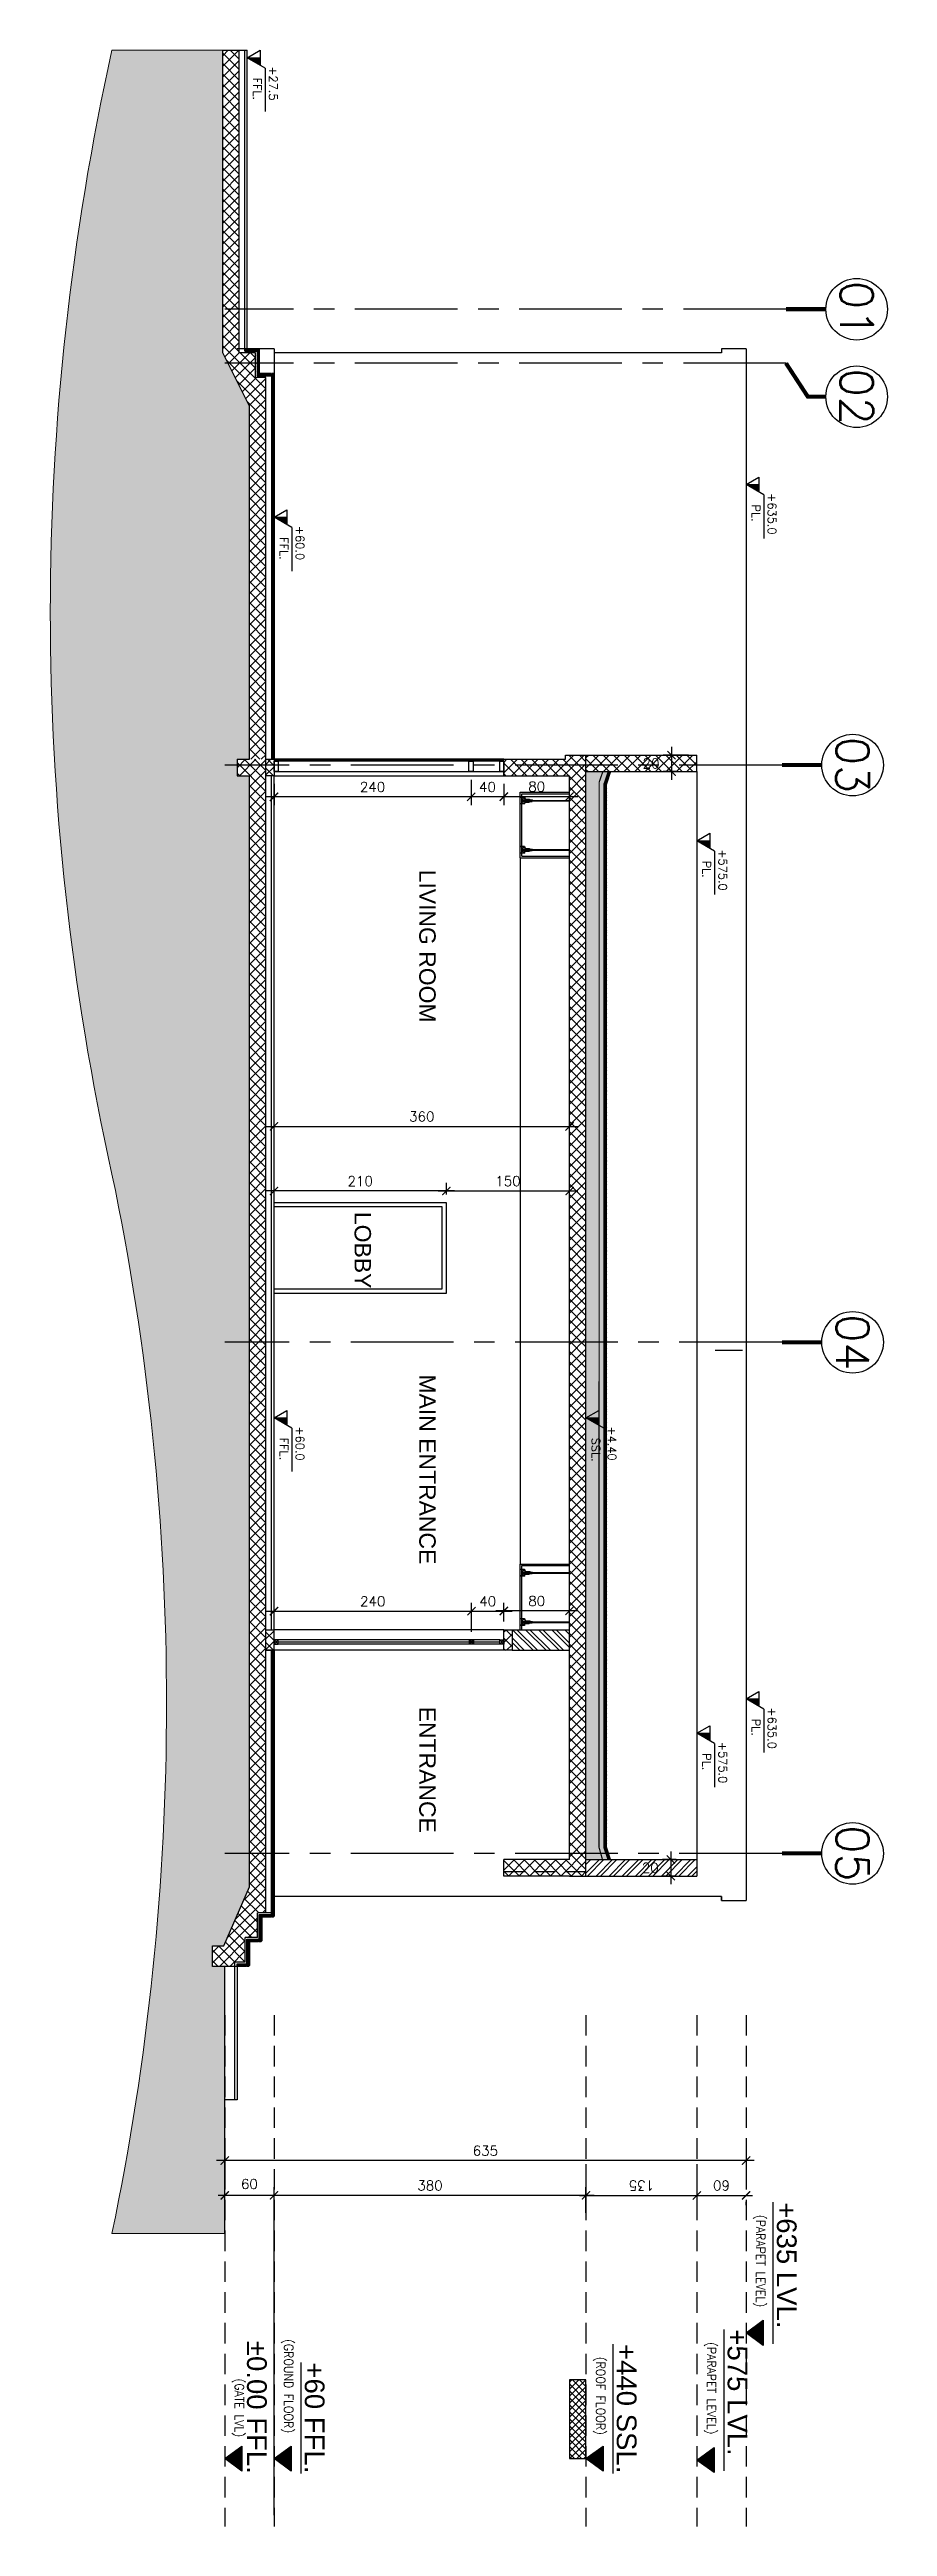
# Model space of a CAD drawing. Header units: centimetres. Extents: x -4632 to 1767, y -935 to 10443.
# Drawn here: x -3491 to -2470, y -172 to 2844 of the extents above; entities that cross this region are included whole.
import ezdxf
from ezdxf.enums import TextEntityAlignment as Align
from ezdxf.xclip import XClip

# ---------------------------------------------------------------- set-up
doc = ezdxf.new("R2010")
doc.units = ezdxf.units.CM
doc.header["$LTSCALE"] = 100
doc.header["$MEASUREMENT"] = 0
doc.header["$XCLIPFRAME"] = 0
doc.header["$PDMODE"] = 35
doc.linetypes.add('GRID$0$XREF GRID$0$GRIDS$0$CENTER', pattern=[2, 1.25, -0.25, 0.25, -0.25])
doc.linetypes.add('HIDDEN', pattern=[0.375, 0.25, -0.125])
doc.layers.add('A2-01 SECTIONS 2$0$HATCH', color=8, linetype='Continuous', lineweight=5)
for name, color, linetype in [('A2-01 SECTIONS 2$0$STAIRS', 4, 'Continuous'), ('CEILING', 161, 'Continuous'), ('CEILING HANGER', 8, 'Continuous'), ('DIM IN', 1, 'Continuous'), ('DIM-IN', 1, 'Continuous'), ('DOOR', 1, 'Continuous'), ('FINISHES', 4, 'Continuous'), ('HATCH', 8, 'Continuous'), ('LEVEL', 2, 'Continuous'), ('LEVELS', 2, 'Continuous'), ('SEC-WATER PROFING INS.', 56, 'HIDDEN'), ('TEXT', 3, 'Continuous'), ('WALL-01', 7, 'Continuous'), ('WALL-02', 3, 'Continuous'), ('WALL-03', 2, 'Continuous'), ('WALL-05', 8, 'Continuous'), ('WINDOW', 1, 'Continuous'), ('WINDOWS', 1, 'Continuous'), ('WOODEN DOOR', 1, 'Continuous'), ('XREF GRID', 11, 'GRID$0$XREF GRID$0$GRIDS$0$CENTER')]:
    doc.layers.add(name, color=color, linetype=linetype)
doc.styles.add('20', font='romans.shx')
doc.styles.add('ART', font='arial.ttf')
doc.styles.add('DIMA', font='romans.shx', dxfattribs={"width": 0.8})
doc.styles.add('GRID$0$XREF GRID$0$GRIDS$0$18', font='romans.shx', dxfattribs={"width": 0.85, "height": 15})
doc.styles.add('ROMANS', font='romans')
doc.dimstyles.new('100', dxfattribs={"dimtxt": 15, "dimasz": 10, "dimexe": 8, "dimexo": 12, "dimgap": 6, "dimtad": 1, "dimdec": 0, "dimzin": 0, "dimdsep": 46, "dimtxsty": '20', "dimblk": 'ARCHTICK', "dimcen": 30, "dimdle": 8, "dimclrd": 1, "dimclre": 1, "dimclrt": 2, "dimadec": 0, "dimazin": 0, "dimtfac": 1, "dimtdec": 0, "dimtmove": 2, "dimatfit": 3, "dimldrblk": 'OBLIQUE', "dimfxl": 100, "dimtolj": 1, "dimtzin": 0, "dimarcsym": 0})
doc.dimstyles.new('AS-17-100', dxfattribs={"dimtxt": 12, "dimasz": 10, "dimexe": 10, "dimexo": 10, "dimgap": 6, "dimtad": 1, "dimtoh": 1, "dimdec": 0, "dimdsep": 46, "dimtxsty": 'ROMANS', "dimblk1": 'ARCHTICK', "dimblk2": 'ARCHTICK', "dimsah": 1, "dimcen": 25, "dimdle": 10, "dimclrd": 1, "dimclre": 1, "dimclrt": 2, "dimadec": 0, "dimazin": 0, "dimtfac": 1, "dimtdec": 0, "dimtofl": 0, "dimtmove": 2, "dimatfit": 3, "dimldrblk": 'ARCHTICK', "dimfxl": 1, "dimtolj": 1, "dimtzin": 0, "dimarcsym": 0})
pattern_1 = [(315, (91.43340166576309, -747.9853101069707), (6.363961030678929, 6.363961030678928), []), (45, (91.43340166576309, -747.9853101069707), (-6.363961030678927, 6.363961030678929), [])]
pattern_2 = [(44.9999999999999, (2263.778851214582, 17411.33492255291), (-0.8838834764831832, 0.8838834764831861), [])]

msp = doc.modelspace()

# ---------------------------------------------------------------- texts
at = {"layer": 'TEXT', "color": 3, "style": 'ART'}
for s, p in [('LIVING ROOM', (-3030.395296529095, 1752.517649387026, 1.032622134023512e-08)), ('LOBBY', (-3109.188315451008, 1382.205612010972, 1.032622134023512e-08)), ('MAIN ENTRANCE', (-3030.395296529095, 1115.228738755117, 1.032622134023512e-08)), ('ENTRANCE', (-3030.395296529095, 749.430624176961, 1.032622134023512e-08))]:
    msp.add_text(s, height=20, rotation=270, dxfattribs=at).set_placement(p, align=Align.MIDDLE_CENTER)
at = {"layer": 'XREF GRID', "color": 4, "linetype": 'Continuous', "style": 'GRID$0$XREF GRID$0$GRIDS$0$18'}
for s, p in [('01', (-2507.60103411791, 2528.159775922598, 1.884460478869387e-05)), ('02', (-2507.601034117911, 2421.533621451927, 1.884460478869387e-05)), ('03', (-2512.596911644315, 1972.976995210307)), ('04', (-2512.596911644319, 1270.000000000052)), ('05', (-2512.596911644318, 647.5000000000234))]:
    msp.add_text(s, height=40, rotation=270, dxfattribs=at).set_placement(p, align=Align.MIDDLE)

# ---------------------------------------------------------------- blocks, each defined once
blk = doc.blocks.new('LEVEL- ELEV-1')
blk.add_hatch(color=256).paths.add_polyline_path([(0.1599999999998545, 0.2771281292109045), (3.552713678800501e-15, 0.2771281292109027), (0, 5.329070518200751e-15)])
for p, q in [((0, 0), (-0.1599999999998545, 0.2771281292109045)), ((-0.1599999999998545, 0.2771281292109045), (0.1599999999998545, 0.2771281292109045)), ((0.220000000000006, 0.3810511776653591), (0, 0)), ((0, 0), (3.552713678800501e-15, 0.2771281292109045)), ((0.220000000000006, 0.3810511776653591), (1.154719381012352, 0.3810511776653591))]:
    blk.add_line(p, q)
blk = doc.blocks.new('LEVEL- ELEV')
at = {"xscale": 0.8999999999999986, "yscale": 0.8999999999999986, "zscale": 0.8999999999999986}
blk.add_blockref('LEVEL- ELEV-1', (0, 0), dxfattribs=at)
at = {"style": 'DIMA'}
for tag, p in [('+XX.XX', (0.1561219769239912, 0.4208608438903312)), ('FFL.', (0.3833218897106043, 0.1103121334648396))]:
    blk.add_attdef(tag, p, '', height=0.162, dxfattribs=at)
blk = doc.blocks.new('A$C2b56fe30')
at = {"layer": 'A2-01 SECTIONS 2$0$STAIRS', "linetype": 'Continuous', "ltscale": 100}
h = blk.add_hatch(dxfattribs=at)
h.set_pattern_fill('ANSI31', color=8, scale=10, angle=359.9999999999999, style=0)
h.set_pattern_definition(pattern_2)
h.paths.add_polyline_path([(-28.00421477480722, 16.99999999999818), (-26.50000000010641, 16.99999999999818), (-26.50000000010641, 16.00002144951759), (-25.00000000010641, 16.00002144951577), (-25.00000000000409, 4.999999999989996), (-28.00421477470127, 4.999978550476044)])
h.paths.add_polyline_path([(-349.9999998035709, 19.99999999997681), (-349.9999998035709, 17.0000000000141), (-25.00000000010493, 17.00000000002319), (-25.00000000010675, 18.99999999999955), (-26.00000000010675, 19.99999999998681)])
h = blk.add_hatch(dxfattribs=at)
h.set_pattern_fill('ANSI31', color=8, scale=10, angle=359.9999999999999, style=0)
h.set_pattern_definition([(44.9999999999999, (2293.778851214585, 17396.33492255292), (-0.8838834764831832, 0.8838834764831861), [])])
h.paths.add_polyline_path([(-27.99999999997522, 4.999999999978172), (3.999999999897682, 4.999999999996362), (4.999999999897682, 4.000000000009095), (4.999999999899501, 2.000000000032742), (-28.0000000000025, 2.000000000016371)])
h.paths.add_polyline_path([(1.995785225196869, 2.000000000007276), (3.499999999897682, 2.000000000007276), (3.499999999897682, 1.000021449526685), (4.999999999897682, 1.000021449524866), (5, -10.00000000000091), (1.995785225302825, -10.00002144951486)])
h = blk.add_hatch(dxfattribs=at)
h.set_pattern_fill('ANSI31', color=8, scale=10, angle=359.9999999999999, style=0)
h.set_pattern_definition([(44.9999999999999, (2323.778851214608, 17381.33492255292), (-0.8838834764831832, 0.8838834764831861), [])])
h.paths.add_polyline_path([(2.000000000047748, -10.00000000002183), (33.99999999992076, -10.00000000000364), (34.99999999992076, -10.99999999999091), (34.99999999992258, -12.99999999996726), (2.000000000020464, -12.99999999998363)])
h.paths.add_polyline_path([(31.99578522521983, -12.99999999999272), (33.49999999992076, -12.99999999999272), (33.49999999992076, -13.99997855047332), (34.99999999992076, -13.99997855047513), (35.00000000002308, -25.00000000000091), (31.99578522532579, -25.00002144951486)])
at = {"layer": 'A2-01 SECTIONS 2$0$STAIRS'}
for points in [[(-349.9999999999598, 19.99999999999727), (-26.00000000010641, 20.00000000000182), (-25.0000000001055, 19), (-25.0000000001055, 17), (-349.9999999999879, 16.99999999999181)], [(-27.99999999997476, 5), (3.999999999897682, 5.000000000010914), (4.999999999898591, 4.000000000009095), (4.999999999898591, 2.000000000009095), (-28.00000000000296, 1.999999999994543)], [(2.000000000048203, -10), (33.99999999992076, -9.999999999989086), (34.99999999992167, -10.99999999999091), (34.99999999992167, -12.99999999999091), (2.000000000020009, -13.00000000000546)]]:
    blk.add_lwpolyline(points, close=True, dxfattribs=at)
for points in [[(-26.50000000000182, 17), (-26.50000000000182, 16.00002144951577), (-25.00000000000182, 16.00002144951577), (-25.00000000000409, 4.999999999990905), (-28.00421477470127, 4.999978550475134), (-28.00421477470263, 17)], [(3.500000000002274, 2.000000000009095), (3.500000000002274, 1.000021449524866), (5.000000000002274, 1.000021449524866), (5, -10), (1.995785225302825, -10.00002144951577), (1.995785225301461, 2.000000000009095)], [(33.50000000002535, -12.99999999999091), (33.50000000002535, -13.99997855047513), (35.00000000002535, -13.99997855047513), (35.00000000002308, -25), (31.99578522532579, -25.00002144951577), (31.99578522532443, -12.99999999999091)]]:
    blk.add_lwpolyline(points, dxfattribs=at)
blk = doc.blocks.new('_ARCHTICK')
at = {"color": 0, "linetype": 'ByBlock', "const_width": 0.15}
blk.add_lwpolyline([(-0.5, -0.5), (0.5, 0.5)], dxfattribs=at)
blk = doc.blocks.new('*D37')
at = {"layer": 'Defpoints', "color": 0, "transparency": 16777216}
for p in [(-2937.292843694358, 942.9022728111968), (-2937.292843694358, 920.0000001965523, -8.41709493151101e-09), (-2857.292843694275, 920.0000000000067)]:
    blk.add_point(p, dxfattribs=at)
at = {"layer": 'DIM IN', "color": 1, "lineweight": -2, "transparency": 16777216}
for p, q in [((-2847.292843694274, 942.9022728111963), (-2947.292843694357, 942.9022728111963)), ((-2937.292843694357, 930.0000001965518), (-2937.292843694357, 952.9022728111963)), ((-2857.292843694274, 930.0000000000063), (-2857.292843694274, 952.9022728111963))]:
    blk.add_line(p, q, dxfattribs=at)
at = {"layer": 'DIM IN', "color": 1, "lineweight": -2, "transparency": 16777216, "xscale": 10, "yscale": 10, "zscale": 10, "rotation": 180}
blk.add_blockref('_ARCHTICK', (-2937.292843694357, 942.9022728111963), dxfattribs=at)
at = {"layer": 'DIM IN', "color": 1, "lineweight": -2, "transparency": 16777216, "xscale": 10, "yscale": 10, "zscale": 10}
blk.add_blockref('_ARCHTICK', (-2857.292843694274, 942.9022728111963), dxfattribs=at)
at = {"layer": 'DIM IN', "color": 2, "transparency": 16777216, "insert": (-2897.292843694316, 954.9022728111963), "char_height": 12, "attachment_point": 5, "style": 'ROMANS'}
blk.add_mtext('\\A1;80', dxfattribs=at)
blk = doc.blocks.new('*D38')
at = {"layer": 'Defpoints', "color": 0, "transparency": 16777216}
for p in [(-3217.292843694837, 1454.297587796571), (-3217.292843694837, 1440.000000000007, 2.397586331900903e-08), (-3007.292843694843, 1440.000000000007)]:
    blk.add_point(p, dxfattribs=at)
at = {"layer": 'DIM IN', "color": 1, "lineweight": -2, "transparency": 16777216}
for p, q in [((-2997.292843694842, 1454.297587796571), (-3227.292843694835, 1454.297587796571)), ((-3217.292843694835, 1450.000000000006), (-3217.292843694835, 1464.297587796571)), ((-3007.292843694842, 1450.000000000006), (-3007.292843694842, 1464.297587796571))]:
    blk.add_line(p, q, dxfattribs=at)
at = {"layer": 'DIM IN', "color": 1, "lineweight": -2, "transparency": 16777216, "xscale": 10, "yscale": 10, "zscale": 10, "rotation": 180}
blk.add_blockref('_ARCHTICK', (-3217.292843694835, 1454.297587796571), dxfattribs=at)
at = {"layer": 'DIM IN', "color": 1, "lineweight": -2, "transparency": 16777216, "xscale": 10, "yscale": 10, "zscale": 10}
blk.add_blockref('_ARCHTICK', (-3007.292843694842, 1454.297587796571), dxfattribs=at)
at = {"layer": 'DIM IN', "color": 2, "transparency": 16777216, "insert": (-3112.292843694839, 1466.297587796571), "char_height": 12, "attachment_point": 5, "style": 'ROMANS'}
blk.add_mtext('\\A1;210', dxfattribs=at)
blk = doc.blocks.new('*D39')
at = {"layer": 'Defpoints', "color": 0, "transparency": 16777216}
for p in [(-2857.292843694275, 1454.297587796575), (-3007.292843694843, 1440.000000000003), (-2857.292843694275, 1439.954300948159)]:
    blk.add_point(p, dxfattribs=at)
at = {"layer": 'DIM IN', "color": 1, "lineweight": -2, "transparency": 16777216}
for p, q in [((-3017.292843694842, 1454.297587796574), (-2847.292843694274, 1454.297587796574)), ((-3007.292843694842, 1450.000000000003), (-3007.292843694842, 1464.297587796574)), ((-2857.292843694274, 1449.954300948158), (-2857.292843694274, 1464.297587796574))]:
    blk.add_line(p, q, dxfattribs=at)
at = {"layer": 'DIM IN', "color": 1, "lineweight": -2, "transparency": 16777216, "xscale": 10, "yscale": 10, "zscale": 10, "rotation": 180}
blk.add_blockref('_ARCHTICK', (-3007.292843694842, 1454.297587796574), dxfattribs=at)
at = {"layer": 'DIM IN', "color": 1, "lineweight": -2, "transparency": 16777216, "xscale": 10, "yscale": 10, "zscale": 10}
blk.add_blockref('_ARCHTICK', (-2857.292843694274, 1454.297587796574), dxfattribs=at)
at = {"layer": 'DIM IN', "color": 2, "transparency": 16777216, "insert": (-2932.292843694558, 1466.297587796574), "char_height": 12, "attachment_point": 5, "style": 'ROMANS'}
blk.add_mtext('\\A1;150', dxfattribs=at)
blk = doc.blocks.new('*D40')
at = {"layer": 'Defpoints', "color": 0, "transparency": 16777216}
for p in [(-2937.292839631587, 1960.000000000008, -0.0007476340887574759), (-2857.292843694275, 1934.69881126851, -0.0007476340887574776), (-2857.292843694275, 1934.698811268531)]:
    blk.add_point(p, dxfattribs=at)
at = {"layer": 'DIM IN', "color": 1, "lineweight": -2, "transparency": 16777216}
for p, q in [((-2947.292839631587, 1934.69881126853), (-2847.292843694274, 1934.69881126853)), ((-2937.292839631587, 1950.000000000007), (-2937.292839631587, 1924.69881126853))]:
    blk.add_line(p, q, dxfattribs=at)
at = {"layer": 'DIM IN', "color": 1, "lineweight": -2, "transparency": 16777216, "xscale": 10, "yscale": 10, "zscale": 10, "rotation": 180}
blk.add_blockref('_ARCHTICK', (-2937.292839631587, 1934.69881126853), dxfattribs=at)
at = {"layer": 'DIM IN', "color": 1, "lineweight": -2, "transparency": 16777216, "xscale": 10, "yscale": 10, "zscale": 10}
blk.add_blockref('_ARCHTICK', (-2857.292843694274, 1934.69881126853), dxfattribs=at)
at = {"layer": 'DIM IN', "color": 2, "transparency": 16777216, "insert": (-2897.29284166293, 1946.69881126853), "char_height": 12, "attachment_point": 5, "style": 'ROMANS'}
blk.add_mtext('\\A1;80', dxfattribs=at)
blk = doc.blocks.new('SUP')
at = {"layer": 'CEILING HANGER', "extrusion": (-6.565441055446186e-09, 1.615746940505771e-05, 0.9999999998694682)}
for p, q in [((-555.8616746720024, -4415.287711383453, 0.0220760710870105), (-555.8616747077414, -4305.435367668505, 0.02100534264414649)), ((-555.2514488226903, -4415.287711998224, 0.02207607644170619), (-555.2514487869347, -4305.435367668505, 0.02100534798921842)), ((-559.495881784593, -4422.529900156957, 0.02219102389058963), (-559.4958810752446, -4426.154047701695, 0.02224856468352285)), ((-559.3738565710936, -4423.35517208254, 0.02220412784786372), (-559.4958811698241, -4423.355173572174, 0.02220412680269896)), ((-559.4958810752446, -4426.154047701695, 0.02224856468352285), (-559.495881879174, -4427.618347378821, 0.02227181345126885)), ((-559.495881879174, -4427.618347402464, 0.02227181345159914), (-559.3738563819345, -4427.618348182745, 0.02227181453276637)), ((-559.373856287354, -4422.529901008177, 0.02219102497288312), (-559.3738566183841, -4426.15404633029, 0.02224856573060863)), ((-559.3738566183841, -4426.15404633029, 0.02224856573060863), (-559.3738563819345, -4427.618348135456, 0.02227181453210573)), ((-559.2518317359136, -4422.285851054111, 0.02218715124690278), (-557.6660165835747, -4422.285852023553, 0.02218716515248028)), ((-559.2518307901145, -4422.40787877396, 0.02218908868787934), (-557.7425548149345, -4422.407876409457, 0.02218910187007036)), ((-558.9243093764586, -4423.146129892111, 0.02220081281087902), (-558.9243099439385, -4423.407472318238, 0.02220496215912424)), ((-558.7317858524691, -4424.206305609929, 0.02221764696627768), (-558.9035207104287, -4423.565385125063, 0.02220746953171588)), ((-558.5689120451794, -4423.159920093443, 0.02220103487165298), (-558.5967181155332, -4423.083524346748, 0.02219982168851709)), ((-558.3969132619577, -4423.280354472705, 0.02220294852160439), (-558.3965026905327, -4423.280356860845, 0.02220294856302701)), ((-556.230556687837, -4425.110732225712, 0.02223202850648227), (-557.553114927309, -4425.110732509451, 0.02223201692662885)), ((-557.2372633987345, -4420.726332689635, 0.02216240833251109), (-557.237263398735, -4416.996090168905, 0.02210318306358973)), ((-556.4441010715551, -4415.384870046802, 0.02207760857909572), (-556.4441000311757, -4413.18528123447, 0.02204268558459684)), ((-556.4441014025856, -4422.105266022191, 0.02218430868122987), (-556.4441010715551, -4415.384870046802, 0.02207760857909572)), ((-554.6137242877589, -4419.500103103952, 0.02214296239639036), (-556.4441003622063, -4419.500100857683, 0.02214294632851693)), ((-556.352582516106, -4425.110732249355, 0.02223202743798597), (-556.3525823269455, -4421.205926860206, 0.02217003062483556)), ((-556.2915702876758, -4421.205927474974, 0.02217003116895679), (-556.3525823269455, -4421.205927002078, 0.02217003062708805)), ((-556.3446205894273, -4415.287710815975, 0.02207606684786804), (-554.7132045334369, -4415.287712754858, 0.02207608116825662)), ((-556.2305561676471, -4421.14491723273, 0.02216906304035726), (-556.2305573026059, -4420.595800792785, 0.02216034468796276)), ((-554.8272681512899, -4425.110731658235, 0.02223204078885876), (-556.230556687837, -4425.110732225712, 0.02223202850648227)), ((-554.8882801432698, -4420.534792158401, 0.022159387807499), (-556.1695437973473, -4420.534790881573, 0.02215937656456851)), ((-555.0713192403489, -4425.476807014951, 0.02223785085013904), (-555.9865070647676, -4425.476807724301, 0.02223784284529864)), ((-555.8616747192925, -4414.670045381303, 0.02206626436939811), (-555.857039830399, -4414.703154263929, 0.02206679008161883)), ((-555.857039830399, -4414.703154263929, 0.02206679008161883), (-555.8432768444361, -4414.735255799491, 0.0220672998799518)), ((-555.8432768444361, -4414.735255799491, 0.0220672998799518), (-555.8208028588429, -4414.765379337937, 0.02206777834999432)), ((-555.2360523942504, -4420.022285713205, 0.02215124766790188), (-555.8217720192661, -4420.022286186104, 0.0221512425450806)), ((-555.2360524888308, -4420.26633394119, 0.02215512243529172), (-555.8217733906752, -4420.266334508668, 0.02215511731387065)), ((-555.8208028588429, -4414.765379337937, 0.02206777834999432), (-555.7903025376474, -4414.792601731966, 0.02206821082857254)), ((-555.7903025376474, -4414.792601731966, 0.02206821082857254), (-555.7527012980609, -4414.81610219341, 0.02206858427601619)), ((-555.7430976058731, -4421.205929011901, 0.02217003599744156), (-555.7729632485268, -4420.77883948788, 0.02216325481162251)), ((-555.2848618743388, -4420.778842490788, 0.02216325913458923), (-555.7729632485268, -4420.77883948788, 0.02216325481162251)), ((-555.7527012980609, -4414.81610219341, 0.02206858427601619), (-555.7091413817544, -4414.835165461633, 0.02206888732622275)), ((-555.7430976058731, -4421.205929011901, 0.02217003599744156), (-555.3147273751223, -4421.205930737981, 0.02217003977690464)), ((-555.7091413817544, -4414.835165461633, 0.02206888732622275), (-555.6609480898335, -4414.849208758824, 0.02206911071442727)), ((-555.6609480898335, -4414.849208758824, 0.02206911071442727), (-555.6095836278336, -4414.857810471359, 0.02206924773433516)), ((-555.6095836278336, -4414.857810471359, 0.02206924773433516), (-555.556609935815, -4414.860706934065, 0.02206929418558782)), ((-555.556609935815, -4414.860706934065, 0.02206929418558782), (-555.503636574826, -4414.85781189006, 0.02206924868480718)), ((-555.503636574826, -4414.85781189006, 0.02206924868480718), (-555.4522731532052, -4414.849207150968, 0.02206911251677729)), ((-555.4522731532052, -4414.849207150968, 0.02206911251677729), (-555.4040791519349, -4414.835165059665, 0.02206888999188666)), ((-555.4040791519349, -4414.835165059665, 0.02206888999188666), (-555.3605209853569, -4414.816101815089, 0.0220685877051696)), ((-555.3605209853569, -4414.816101815089, 0.0220685877051696), (-555.3229200767993, -4414.792599603918, 0.02206821488864245)), ((-555.3229200767993, -4414.792599603918, 0.02206821488864245), (-555.2924209378538, -4414.765372433603, 0.02206778286843622)), ((-555.3147273751223, -4421.205930737981, 0.02217003977690464), (-555.2848618743388, -4420.778842490788, 0.02216325913458923)), ((-555.2924209378538, -4414.765372433603, 0.02206778286843622), (-555.2699471887099, -4414.735255137438, 0.0220673048912459)), ((-555.2699471887099, -4414.735255137438, 0.0220673048912459), (-555.2561840135874, -4414.703152183174, 0.02206679531140006)), ((-555.2561840135874, -4414.703152183174, 0.02206679531140006), (-555.2515502596526, -4414.670042047363, 0.02206626966060201)), ((-554.8272674892297, -4421.144916854413, 0.02216907532569316), (-554.8272677256795, -4420.595805238041, 0.02216035704998098)), ((-553.5047096753681, -4425.110733644415, 0.02223205240470875), (-554.8272681512899, -4425.110731658235, 0.02223204078885876)), ((-554.7052428904992, -4421.205930572471, 0.02217004511276322), (-554.7662550243497, -4421.205929981343, 0.02217004456901653)), ((-554.7052439308789, -4425.110731871038, 0.02223204186114013), (-554.7052428904992, -4421.205930596114, 0.02217004511309357)), ((-554.6137238621494, -4415.384871938397, 0.02207762464139294), (-554.6137240513087, -4413.186107862948, 0.02204271474141222)), ((-554.6137244296298, -4422.104441663621, 0.0221843116251953), (-554.6137238621494, -4415.384871938397, 0.02207762464139294)), ((-553.8205608256211, -4420.726333469913, 0.0221624382717734), (-553.8205606837515, -4416.996090996483, 0.0221032130037396)), ((-551.8059930086331, -4422.285851668878, 0.0221872164749541), (-553.3918075934922, -4422.285852685613, 0.02218720260091621)), ((-551.8059936234027, -4422.407874659739, 0.02218915384083452), (-553.3152703552222, -4422.407875558245, 0.02218914063527096)), ((-552.660912097359, -4423.280355631311, 0.02220299878160961), (-552.6613227633637, -4423.280355820471, 0.02220299878106098)), ((-552.4889126047873, -4423.15992073186, 0.02220108813657681), (-552.4611072910731, -4423.083524039359, 0.02219987542548034)), ((-552.3260378044082, -4424.206306957693, 0.02221770309579237), (-552.1543040814081, -4423.565384344778, 0.02220752863593646)), ((-552.1335148951883, -4423.146127622196, 0.02220087225553981), (-552.1335154626678, -4423.407472743853, 0.02220502164653701)), ((-551.6839683626125, -4422.529900960888, 0.0221910923279644), (-551.6839680788736, -4426.154045904676, 0.02224863307973371)), ((-551.6839681261629, -4423.355171656929, 0.02220419519694293), (-551.5619431964028, -4423.355172579086, 0.02220419628035769)), ((-551.6839680788736, -4426.154045904676, 0.02224863307973371), (-551.6839684099034, -4427.618347899013, 0.02227188188413909)), ((-551.5619433382737, -4427.618346338443, 0.02227188292822694), (-551.6839684571936, -4427.618348040882, 0.02227188188648124)), ((-551.5619429599533, -4422.529904129314, 0.02219109344713757), (-551.5619430072439, -4426.154046826836, 0.02224863416314971)), ((-551.5619430072439, -4426.154046826836, 0.02224863416314971), (-551.5619433855635, -4427.618346243861, 0.02227188292681501))]:
    blk.add_line(p, q, dxfattribs=at)
at = {"layer": 'CEILING HANGER', "extrusion": (-6.565441055446186e-09, 1.615746940505771e-05, 0.9999999998694682), "const_width": 0.2440502024312832, "elevation": -0.06971492343959416}
blk.add_lwpolyline([(-558.5797820677037, -4423.042405715765, 0.9999999999999998), (-559.0678825433828, -4423.042405053701), (-559.0678824488034, -4423.217503977483, 0.2679491924311169), (-558.9916170805083, -4423.349601668542, -0.5773502691896479), (-558.9916170805088, -4423.613793693053, 0.2679491924311232), (-559.0678823069334, -4423.745890154567), (-559.0678823542236, -4424.035073030886, 0.2679491924311419), (-558.9916173642481, -4424.167168310147, -0.5773502691897009), (-558.9916173642488, -4424.431360121866, 0.2679491924311387), (-559.0678821650637, -4424.563459137034), (-559.0678827325429, -4424.85263957792, 0.2679491924311386), (-558.9916171277979, -4424.984737150748, -0.5773502691895802), (-558.9916167021885, -4425.24892884423, 0.2679491924310527), (-559.0678829689928, -4425.381023295932), (-559.0678825906732, -4425.696453092645, 0.4142135623731117), (-558.9153511920235, -4425.848984633169), (-558.2304367162336, -4425.848982386897, 0.2475285480659973), (-558.1045626675409, -4425.782604403249, -0.2475285480660123), (-557.9786901321269, -4425.716221666963), (-557.551682372388, -4425.716218664052, -0.2475285480660569), (-557.4258086074361, -4425.782602156976, 0.2475285480659878), (-557.2999359774418, -4425.848980849969), (-555.7931046094085, -4425.848986099151, 0.2679491924311233), (-555.6610078641546, -4425.772717586079, -0.5773502691896271), (-555.3968163125354, -4425.772716522059, 0.267949192431123), (-555.2647200401811, -4425.848983450915), (-553.7578892869174, -4425.848981275573, 0.2475285480659966), (-553.6320163258938, -4425.78260121117, -0.2475285480660183), (-553.5061422299106, -4425.716223062021), (-553.0791346120426, -4425.716220059112, -0.2475285480676973), (-552.9532612726993, -4425.782603552025, 0.2475285480676879), (-552.8273882643856, -4425.848982268668), (-552.1424731738261, -4425.848982505115, 0.4142135623731118), (-551.9899423899456, -4425.696450586272), (-551.9899413495664, -4425.381025565848, 0.2679491924310526), (-552.0662080892703, -4425.248927922074, -0.5773502691895805), (-552.0662079001106, -4424.984736228596, 0.2679491924311383), (-551.9899422480754, -4424.852641966066), (-551.9899413968567, -4424.563456275991, 0.2679491924311419), (-552.0662080892713, -4424.431358892325, -0.577350269189703), (-552.0662080419805, -4424.167167151541, 0.2679491924311351), (-551.9899426263952, -4424.035072983594), (-551.9899415860166, -4423.745887482684, 0.2679491924311169), (-552.0662074272116, -4423.61379473343, -0.57735026918965), (-552.0662072853415, -4423.349602945366, 0.26794919243112), (-551.9899424845256, -4423.217503906544), (-551.9899407820865, -4423.042407229043, 0.9999999999999996), (-552.4780414942156, -4423.042408813255)], format="xyb", dxfattribs=at)
at = {"layer": 'CEILING HANGER', "extrusion": (-6.565441055446186e-09, 1.615746940505771e-05, 0.9999999998694682)}
for centre, radius in [((-555.5289124430645, -4417.240112451817, -0.04926070229982382), 0.3416702834037965), ((-555.5289113553953, -4416.019863485247, -0.04926036012537647), 0.2516767712572607), ((-555.5289125849346, -4418.460363877464, -0.04926104447477821), 0.2516767712572607)]:
    blk.add_circle(centre, radius, dxfattribs=at)
for centre, radius, start, end in [((-559.2518311210006, -4422.529901498867, -0.04926219379481667), 0.2440502024312832, 89.99999999999952, 179.9999726791131), ((-559.2518311210006, -4422.529901498867, -0.04926219379481667), 0.1220251012156416, 89.99999999999952, 179.9999726791131), ((-558.7412713196157, -4423.146128254833, -0.04926236547311089), 0.1830376518234623, 102.9976300964304, 179.9999726791131), ((-558.3141842546157, -4423.407471130239, -0.04926243782048277), 0.6101255060782078, 179.9999726791131, 195.0000051866606), ((-557.4747552757401, -4423.624784239971, -0.04926249691667202), 1.372782388675968, 195.0000051866606, 269.9999999999995), ((-558.7549940145336, -4423.08667598028, -0.04926234883207901), 0.1220251012156416, 77.00239959676622, 102.9976300964304), ((-558.7687156217822, -4423.146130146431, -0.04926236553397784), 0.1830376518234623, 19.99999657725749, 77.00239959676622), ((-558.3969121741454, -4423.097318325489, -0.04926235103085637), 0.1830376518234623, 199.9999965772575, 269.9999999999995), ((-558.3965018391698, -4423.097315819124, -0.04926235102920834), 0.1830376518234623, 269.9999999999995, 357.8495973910383), ((-557.8477757304768, -4423.117921094687, -0.0492623556035784), 0.3660753036469248, 135.5754556044097, 177.8495973910383), ((-560.2878907568154, -4420.726331619516, -0.04926169032191171), 3.050627530391041, 315.5754556044096, 359.9999726791131), ((-554.3742710121227, -4417.404631807819, -0.04926074590044033), 2.891994898810706, 132.9461953011324, 171.8788421997344), ((-555.5293459028295, -4414.14664010689, -0.04925983484909668), 1.32702313133537, 104.5031346958014, 133.5769546934367), ((-555.5293452880607, -4421.143906900362, -0.04926179697753016), 1.327023208500847, 226.4230358901178, 313.6286860809345), ((-555.9865069700435, -4425.110732078305, -0.04926291033195845), 0.3660753036469248, 179.9999726791131, 269.9999999999995), ((-556.2915685850937, -4421.144916446417, -0.04926179893257202), 0.06101255060782081, 269.9999999999995, 359.9999726791131), ((-556.1695450740324, -4420.595800975837, -0.04926164468566113), 0.06101255060782081, 89.99999999999952, 179.9999726791131), ((-555.8217729176321, -4420.144308957992, -0.04926151731813203), 0.1220251012156416, 89.99999999999952, 269.9999999999995), ((-555.5293459028295, -4414.14664010689, -0.04925983484909668), 1.32702313133537, 46.37131391906877, 77.91645815812764), ((-555.2360522995275, -4420.144310731367, -0.04926151603389552), 0.1220251012156416, 269.9999999999995, 89.99999999999952), ((-555.0713190983352, -4425.110731392602, -0.0492629083241849), 0.3660753036469248, 269.9999999999995, 359.9999726791131), ((-554.888280426866, -4420.595804711748, -0.04926164187615442), 0.06101255060782081, 359.9999726791131, 89.99999999999952), ((-554.7662551187867, -4421.144916919312, -0.04926179558694533), 0.06101255060782081, 179.9999726791131, 269.9999999999995), ((-556.6835531646561, -4417.404633131942, -0.04926075096635775), 2.891994898810706, 8.121157800239335, 47.05378470023463), ((-550.7699337037036, -4420.726331075682, -0.04926166944337519), 3.050627530391041, 179.9999726791131, 224.4245927869441), ((-553.5830686172995, -4423.624788306905, -0.04926248838113804), 1.372782388675968, 269.9999999999995, 344.9999948133394), ((-553.2100479261145, -4423.117920645433, -0.0492623454300529), 0.3660753036469248, 2.150375307292657, 44.42459278694412), ((-552.6613226686404, -4423.097317403332, -0.04926233844913304), 0.1830376518234623, 182.1503753072926, 269.9999999999995), ((-552.6609119080554, -4423.097317190524, -0.0492623384482174), 0.1830376518234623, 269.9999999999995, 340.000016259355), ((-552.2891077037781, -4423.146129271558, -0.04926235132016004), 0.1830376518234623, 102.9976300964304, 160.0000162593551), ((-552.3028299730864, -4423.086679550669, -0.04926233467970804), 0.1220251012156416, 77.00239959676622, 102.9976300964304), ((-552.3165523842644, -4423.146128680436, -0.04926235138024148), 0.1830376518234623, 359.9999726791131, 77.00239959676622), ((-552.7436408206734, -4423.407473187349, -0.04926242560150119), 0.6101255060782078, 344.9999948133394, 359.9999726791131), ((-551.8059941907383, -4422.529899749133, -0.04926217746125455), 0.2440502024312832, 359.9999726791131, 89.99999999999952), ((-551.8059931030691, -4422.529899607262, -0.04926217746125743), 0.1220251012156416, 359.9999726791131, 89.99999999999952)]:
    blk.add_arc(centre, radius, start, end, dxfattribs=at)
blk = doc.blocks.new('FALSE CEILING')
at = {"xscale": -1}
for p in [(-1545.111209873657, 4427.618346370236, -0.02227188292873169), (-1485.111209873657, 4427.618346370236, -0.02227188292873169), (-1425.111209873657, 4427.618346338442, -0.02227188292822694), (-1365.111209873657, 4427.618346370236, -0.02227188292873169), (-1305.111209873657, 4427.618346370236, -0.02227188292873169), (-1245.111209873657, 4427.618346338442, -0.02227188292822694), (-1185.111209873657, 4427.618346370236, -0.02227188292873169), (-1125.111209873657, 4427.618346370236, -0.02227188292873169), (-1065.111209873657, 4427.618346338442, -0.02227188292822694), (-1005.111209873657, 4427.618346370236, -0.02227188292873169), (-945.1112098736567, 4427.618346370236, -0.02227188292873169), (-885.1112098736567, 4427.618346370236, -0.02227188292873169), (-825.1112098736567, 4427.618346370236, -0.02227188292873169), (-765.1112098736567, 4427.618346338442, -0.02227188292822694), (-705.1112098736567, 4427.618346370236, -0.02227188292873169), (-645.1112098736567, 4427.618346370236, -0.02227188292873169), (-585.1112098736567, 4427.618346338442, -0.02227188292822694), (-525.1112098736567, 4427.618346370236, -0.02227188292873169), (-465.1112098736567, 4427.618346370236, -0.02227188292873169), (-405.1112098736567, 4427.618346338442, -0.02227188292822694), (-345.1112098736567, 4427.618346370236, -0.02227188292873169), (-285.1112098736567, 4427.618346370236, -0.02227188292873169), (-225.1112098736567, 4427.618346338442, -0.02227188292822694), (-165.1112098736567, 4427.618346370236, -0.02227188292873169), (-105.1112098736567, 4427.618346370236, -0.02227188292873169), (-45.11120987365666, 4427.618346338442, -0.02227188292822694), (14.88879012634334, 4427.618346370236, -0.02227188292873169), (74.88879012634334, 4427.618346370236, -0.02227188292873169), (134.8887901263433, 4427.618346338442, -0.02227188292822694), (194.8887901263433, 4427.618346370236, -0.02227188292873169), (254.8887901263433, 4427.618346338442, -0.02227188292822694), (314.8887901263433, 4427.618346338442, -0.02227188292822694), (374.8887901263433, 4427.618346370236, -0.02227188292873169), (434.8887901263433, 4427.618346338442, -0.02227188292822694)]:
    blk.add_blockref('SUP', p, dxfattribs=at)
blk = doc.blocks.new('*D43')
at = {"layer": 'Defpoints', "color": 0, "transparency": 16777216}
for p in [(-2717.288721219766, 639.9999999998512, -0.001063385055241541), (-2733.977617836517, 619.9999999998512), (-2717.288721219769, 619.9999999998512, -0.0007476340887298746)]:
    blk.add_point(p, dxfattribs=at)
at = {"layer": 'DIM IN', "color": 1, "lineweight": -2, "transparency": 16777216}
for p, q in [((-2727.288721219766, 639.9999999998512), (-2743.977617836517, 639.9999999998512)), ((-2733.977617836517, 649.9999999998512), (-2733.977617836517, 609.9999999998512)), ((-2727.288721219769, 619.9999999998512), (-2743.977617836517, 619.9999999998512))]:
    blk.add_line(p, q, dxfattribs=at)
at = {"layer": 'DIM IN', "color": 1, "lineweight": -2, "transparency": 16777216, "xscale": 10, "yscale": 10, "zscale": 10}
for p, rotation in [((-2733.977617836517, 639.9999999998512), 90), ((-2733.977617836517, 619.9999999998512), 270)]:
    blk.add_blockref('_ARCHTICK', p, dxfattribs=dict(at, rotation=rotation))
at = {"layer": 'DIM IN', "color": 2, "transparency": 16777216, "insert": (-2758.977617836517, 629.9999999998518), "char_height": 12, "attachment_point": 5, "style": 'ROMANS'}
blk.add_mtext('\\A1;20', dxfattribs=at)
blk = doc.blocks.new('*D44')
at = {"layer": 'Defpoints', "color": 0, "transparency": 16777216}
for p in [(-2733.13611246871, 1965.000000000007), (-2717.28872121977, 1965.000000000007, -0.0003157509664840595), (-2702.288721221249, 1985.000000000566, 0.0008936797758716392)]:
    blk.add_point(p, dxfattribs=at)
at = {"layer": 'DIM IN', "color": 1, "lineweight": -2, "transparency": 16777216}
for p, q in [((-2733.13611246871, 1995.000000000566), (-2733.13611246871, 1955.000000000007)), ((-2712.288721221249, 1985.000000000566), (-2743.13611246871, 1985.000000000566)), ((-2727.28872121977, 1965.000000000007), (-2743.13611246871, 1965.000000000007))]:
    blk.add_line(p, q, dxfattribs=at)
at = {"layer": 'DIM IN', "color": 1, "lineweight": -2, "transparency": 16777216, "xscale": 10, "yscale": 10, "zscale": 10}
for p, rotation in [((-2733.13611246871, 1985.000000000566), 90), ((-2733.13611246871, 1965.000000000007), 270)]:
    blk.add_blockref('_ARCHTICK', p, dxfattribs=dict(at, rotation=rotation))
at = {"layer": 'DIM IN', "color": 2, "transparency": 16777216, "insert": (-2758.136112468709, 1975.000000000287), "char_height": 12, "attachment_point": 5, "style": 'ROMANS'}
blk.add_mtext('\\A1;20', dxfattribs=at)
blk = doc.blocks.new('*D45')
at = {"layer": 'Defpoints', "color": 0, "transparency": 16777216}
for p in [(-2977.292843694843, 1964.999999999998), (-3217.292843694845, 1960.000000000008), (-3217.292843694845, 1934.315459924116)]:
    blk.add_point(p, dxfattribs=at)
at = {"layer": 'DIM IN', "color": 1, "lineweight": -2, "transparency": 16777216}
for p, q in [((-2967.292843694842, 1934.315459924115), (-3227.292843694843, 1934.315459924115)), ((-3217.292843694843, 1950.000000000007), (-3217.292843694843, 1924.315459924115)), ((-2977.292843694842, 1954.999999999997), (-2977.292843694842, 1924.315459924115))]:
    blk.add_line(p, q, dxfattribs=at)
at = {"layer": 'DIM IN', "color": 1, "lineweight": -2, "transparency": 16777216, "xscale": 10, "yscale": 10, "zscale": 10, "rotation": 180}
blk.add_blockref('_ARCHTICK', (-3217.292843694843, 1934.315459924115), dxfattribs=at)
at = {"layer": 'DIM IN', "color": 1, "lineweight": -2, "transparency": 16777216, "xscale": 10, "yscale": 10, "zscale": 10}
blk.add_blockref('_ARCHTICK', (-2977.292843694842, 1934.315459924115), dxfattribs=at)
at = {"layer": 'DIM IN', "color": 2, "transparency": 16777216, "insert": (-3097.292843694842, 1946.315459924115), "char_height": 12, "attachment_point": 5, "style": 'ROMANS'}
blk.add_mtext('\\A1;240', dxfattribs=at)
blk = doc.blocks.new('*D48')
at = {"layer": 'Defpoints', "color": 0, "transparency": 16777216}
for p in [(-2977.292843694844, 1934.315459924117), (-2977.292843694844, 1934.315459924112), (-2937.292839631587, 1960.000000000008)]:
    blk.add_point(p, dxfattribs=at)
at = {"layer": 'DIM IN', "color": 1, "lineweight": -2, "transparency": 16777216}
for p, q in [((-2927.292839631587, 1934.315459924111), (-2987.292843694843, 1934.315459924111)), ((-2937.292839631587, 1950.000000000007), (-2937.292839631587, 1924.315459924111))]:
    blk.add_line(p, q, dxfattribs=at)
at = {"layer": 'DIM IN', "color": 1, "lineweight": -2, "transparency": 16777216, "xscale": 10, "yscale": 10, "zscale": 10, "rotation": 180}
blk.add_blockref('_ARCHTICK', (-2977.292843694843, 1934.315459924111), dxfattribs=at)
at = {"layer": 'DIM IN', "color": 1, "lineweight": -2, "transparency": 16777216, "xscale": 10, "yscale": 10, "zscale": 10}
blk.add_blockref('_ARCHTICK', (-2937.292839631587, 1934.315459924111), dxfattribs=at)
at = {"layer": 'DIM IN', "color": 2, "transparency": 16777216, "insert": (-2957.292841663215, 1946.315459924111), "char_height": 12, "attachment_point": 5, "style": 'ROMANS'}
blk.add_mtext('\\A1;40', dxfattribs=at)
blk = doc.blocks.new('*D54')
at = {"layer": 'Defpoints', "color": 0, "transparency": 16777216}
for p in [(-2976.792886949145, 942.5270498750377), (-3217.292843694512, 920.0000000000068), (-2976.792886949145, 907.499945734545, 1.374539071380218e-08)]:
    blk.add_point(p, dxfattribs=at)
at = {"layer": 'DIM-IN', "color": 1, "lineweight": -2, "transparency": 16777216}
for p, q in [((-3227.29284369451, 942.5270498750373), (-2966.792886949144, 942.5270498750373)), ((-3217.29284369451, 930.0000000000064), (-3217.29284369451, 952.5270498750373)), ((-2976.792886949144, 917.4999457345446), (-2976.792886949144, 952.5270498750373))]:
    blk.add_line(p, q, dxfattribs=at)
at = {"layer": 'DIM-IN', "color": 1, "lineweight": -2, "transparency": 16777216, "xscale": 10, "yscale": 10, "zscale": 10, "rotation": 180}
blk.add_blockref('_ARCHTICK', (-3217.29284369451, 942.5270498750373), dxfattribs=at)
at = {"layer": 'DIM-IN', "color": 1, "lineweight": -2, "transparency": 16777216, "xscale": 10, "yscale": 10, "zscale": 10}
blk.add_blockref('_ARCHTICK', (-2976.792886949144, 942.5270498750373), dxfattribs=at)
at = {"layer": 'DIM-IN', "color": 2, "transparency": 16777216, "insert": (-3097.042865321827, 954.5270498750373), "char_height": 12, "attachment_point": 5, "style": 'ROMANS'}
blk.add_mtext('\\A1;240', dxfattribs=at)
blk = doc.blocks.new('*D55')
at = {"layer": 'Defpoints', "color": 0, "transparency": 16777216}
for p in [(-2937.292843694358, 942.5270498750369), (-2937.292843694358, 942.5270498750396), (-2976.792886949145, 907.499945734545, 1.374539071380218e-08)]:
    blk.add_point(p, dxfattribs=at)
at = {"layer": 'DIM-IN', "color": 1, "lineweight": -2, "transparency": 16777216}
for p, q in [((-2986.792886949144, 942.5270498750391), (-2927.292843694358, 942.5270498750391)), ((-2976.792886949144, 917.4999457345446), (-2976.792886949144, 952.5270498750391))]:
    blk.add_line(p, q, dxfattribs=at)
at = {"layer": 'DIM-IN', "color": 1, "lineweight": -2, "transparency": 16777216, "xscale": 10, "yscale": 10, "zscale": 10, "rotation": 180}
blk.add_blockref('_ARCHTICK', (-2976.792886949144, 942.5270498750391), dxfattribs=at)
at = {"layer": 'DIM-IN', "color": 1, "lineweight": -2, "transparency": 16777216, "xscale": 10, "yscale": 10, "zscale": 10}
blk.add_blockref('_ARCHTICK', (-2937.292843694358, 942.5270498750391), dxfattribs=at)
at = {"layer": 'DIM-IN', "color": 2, "transparency": 16777216, "insert": (-2957.04286532175, 954.5270498750391), "char_height": 12, "attachment_point": 5, "style": 'ROMANS'}
blk.add_mtext('\\A1;40', dxfattribs=at)
blk = doc.blocks.new('*D56')
at = {"layer": 'Defpoints', "color": 0, "transparency": 16777216}
for p in [(-2857.292843694275, 1532.964311494527), (-3217.292843694845, 1440.000000000007, 1.197156385297509e-08), (-2857.292843694275, 1440.000000000007)]:
    blk.add_point(p, dxfattribs=at)
at = {"layer": 'DIM-IN', "color": 1, "lineweight": -2, "transparency": 16777216}
for p, q in [((-3217.292843694843, 1450.000000000006), (-3217.292843694843, 1542.964311494526)), ((-2857.292843694274, 1450.000000000006), (-2857.292843694274, 1542.964311494526)), ((-3227.292843694843, 1532.964311494526), (-2847.292843694274, 1532.964311494526))]:
    blk.add_line(p, q, dxfattribs=at)
at = {"layer": 'DIM-IN', "color": 1, "lineweight": -2, "transparency": 16777216, "xscale": 10, "yscale": 10, "zscale": 10, "rotation": 180}
blk.add_blockref('_ARCHTICK', (-3217.292843694843, 1532.964311494526), dxfattribs=at)
at = {"layer": 'DIM-IN', "color": 1, "lineweight": -2, "transparency": 16777216, "xscale": 10, "yscale": 10, "zscale": 10}
blk.add_blockref('_ARCHTICK', (-2857.292843694274, 1532.964311494526), dxfattribs=at)
at = {"layer": 'DIM-IN', "color": 2, "transparency": 16777216, "insert": (-3037.292843694559, 1544.964311494526), "char_height": 12, "attachment_point": 5, "style": 'ROMANS'}
blk.add_mtext('\\A1;360', dxfattribs=at)
blk = doc.blocks.new('*D59')
at = {"layer": 'Defpoints', "color": 0, "ltscale": 0.5, "transparency": 16777216}
for p in [(970.6429459031508, 572.2700460672394, 1.18297961550414e-05), (1020.87096459501, 572.2700460672394), (970.6429459031508, 437.2700460672408, 1.182979615504135e-05)]:
    blk.add_point(p, dxfattribs=at)
at = {"layer": 'DIM-IN', "color": 1, "lineweight": -2, "ltscale": 0.5, "transparency": 16777216}
for p, q in [((1020.87096459501, 429.2700460672408), (1020.87096459501, 580.2700460672394)), ((982.6429459031508, 572.2700460672394), (1028.87096459501, 572.2700460672394)), ((982.6429459031508, 437.2700460672408), (1028.870964595011, 437.2700460672408))]:
    blk.add_line(p, q, dxfattribs=at)
at = {"layer": 'DIM-IN', "color": 1, "lineweight": -2, "ltscale": 0.5, "transparency": 16777216, "xscale": 10, "yscale": 10, "zscale": 10}
for p, rotation in [((1020.87096459501, 572.2700460672394), 90), ((1020.87096459501, 437.2700460672408), 270)]:
    blk.add_blockref('_ARCHTICK', p, dxfattribs=dict(at, rotation=rotation))
at = {"layer": 'DIM-IN', "color": 2, "ltscale": 0.5, "transparency": 16777216, "insert": (1008.87096459501, 504.77004606724), "char_height": 12, "attachment_point": 5, "rotation": 270, "style": '20'}
blk.add_mtext('\\A1;135', dxfattribs=at)
blk = doc.blocks.new('_OBLIQUE')
at = {"color": 0, "linetype": 'ByBlock'}
blk.add_line((-0.5, -0.5), (0.5, 0.5), dxfattribs=at)
blk = doc.blocks.new('*D60')
at = {"layer": 'Defpoints', "color": 0, "ltscale": 0.5, "transparency": 16777216}
for p in [(1020.870964595056, 57.27004606724029, 2.397586331900903e-08), (1020.870964595056, -2.729953932277681, 0.0002789311777555347), (1020.870964595495, -2.729953932277681)]:
    blk.add_point(p, dxfattribs=at)
at = {"layer": 'DIM-IN', "color": 1, "lineweight": -2, "ltscale": 0.5, "transparency": 16777216}
for p, q in [((1020.870964595495, 65.27004606724029), (1020.870964595495, -10.72995393227768)), ((1032.870964595056, 57.27004606724029), (1028.870964595495, 57.27004606724029)), ((1032.870964595056, -2.729953932277679), (1028.870964595495, -2.72995393227768))]:
    blk.add_line(p, q, dxfattribs=at)
at = {"layer": 'DIM-IN', "color": 1, "lineweight": -2, "ltscale": 0.5, "transparency": 16777216, "xscale": 10, "yscale": 10, "zscale": 10}
for p, rotation in [((1020.870964595495, 57.27004606724029), 90), ((1020.870964595495, -2.729953932277681), 270)]:
    blk.add_blockref('_ARCHTICK', p, dxfattribs=dict(at, rotation=rotation))
at = {"layer": 'DIM-IN', "color": 2, "ltscale": 0.5, "transparency": 16777216, "insert": (1006.950628162317, 27.27004606746762), "char_height": 12, "attachment_point": 5, "rotation": 90.00000000000001, "style": '20'}
blk.add_mtext('\\A1;60', dxfattribs=at)
blk = doc.blocks.new('*D63')
at = {"layer": 'Defpoints', "color": 0, "transparency": 16777216}
for p in [(1052.297124356144, 437.2700460672394, -1.089747700752988e-05), (1020.870964595485, 57.27004606723931), (1420.432138701227, 57.27004606723938, 2.397586331900903e-08)]:
    blk.add_point(p, dxfattribs=at)
at = {"layer": 'DIM-IN', "color": 1, "lineweight": -2, "transparency": 16777216}
for p, q in [((1042.297124356144, 437.2700460672394), (1010.870964595485, 437.2700460672394)), ((1020.870964595485, 447.2700460672394), (1020.870964595485, 47.27004606723931)), ((1410.432138701227, 57.27004606723938), (1010.870964595485, 57.27004606723932))]:
    blk.add_line(p, q, dxfattribs=at)
at = {"layer": 'DIM-IN', "color": 1, "lineweight": -2, "transparency": 16777216, "xscale": 10, "yscale": 10, "zscale": 10}
for p, rotation in [((1020.870964595485, 437.2700460672394), 90), ((1020.870964595485, 57.27004606723931), 270)]:
    blk.add_blockref('_ARCHTICK', p, dxfattribs=dict(at, rotation=rotation))
at = {"layer": 'DIM-IN', "color": 2, "transparency": 16777216, "insert": (1008.870964595485, 247.2700460672393), "char_height": 12, "attachment_point": 5, "rotation": 90.00000000000001, "style": 'ROMANS'}
blk.add_mtext('\\A1;380', dxfattribs=at)
blk = doc.blocks.new('*D61')
at = {"layer": 'Defpoints', "color": 0, "transparency": 16777216}
for p in [(956.3306139795197, 632.2700460672412), (957.8911106112016, -2.729953932276771), (978.4535844367645, -2.729953932276768)]:
    blk.add_point(p, dxfattribs=at)
at = {"layer": 'DIM-IN', "color": 1, "lineweight": -2, "transparency": 16777216}
for p, q in [((978.4535844367643, 642.2700460672412), (978.4535844367645, -12.72995393227677)), ((966.3306139795197, 632.2700460672412), (988.4535844367643, 632.2700460672412)), ((967.8911106112016, -2.72995393227677), (988.4535844367645, -2.729953932276767))]:
    blk.add_line(p, q, dxfattribs=at)
at = {"layer": 'DIM-IN', "color": 1, "lineweight": -2, "transparency": 16777216, "xscale": 10, "yscale": 10, "zscale": 10}
for p, rotation in [((978.4535844367643, 632.2700460672412), 90), ((978.4535844367645, -2.729953932276768), 270)]:
    blk.add_blockref('_ARCHTICK', p, dxfattribs=dict(at, rotation=rotation))
at = {"layer": 'DIM-IN', "color": 2, "transparency": 16777216, "insert": (966.4535844367643, 314.7700460674822), "char_height": 12, "attachment_point": 5, "rotation": 90.00000000000001, "style": 'ROMANS'}
blk.add_mtext('\\A1;635', dxfattribs=at)
blk = doc.blocks.new('*D62')
at = {"layer": 'Defpoints', "color": 0, "transparency": 16777216}
for p in [(1020.870964595, 632.2700460672403), (1020.87096459501, 632.2700460672403), (970.6429459031508, 572.2700460672394)]:
    blk.add_point(p, dxfattribs=at)
at = {"layer": 'DIM-IN', "color": 1, "lineweight": -2, "transparency": 16777216}
for p, q in [((1020.87096459501, 564.2700460672394), (1020.87096459501, 640.2700460672403)), ((1032.870964595, 632.2700460672403), (1028.87096459501, 632.2700460672403)), ((982.6429459031508, 572.2700460672394), (1028.87096459501, 572.2700460672394))]:
    blk.add_line(p, q, dxfattribs=at)
at = {"layer": 'DIM-IN', "color": 1, "lineweight": -2, "transparency": 16777216, "xscale": 10, "yscale": 10, "zscale": 10}
for p, rotation in [((1020.87096459501, 632.2700460672403), 90), ((1020.87096459501, 572.2700460672394), 270)]:
    blk.add_blockref('_ARCHTICK', p, dxfattribs=dict(at, rotation=rotation))
at = {"layer": 'DIM-IN', "color": 2, "transparency": 16777216, "insert": (1008.87096459501, 602.2700460672398), "char_height": 12, "attachment_point": 5, "rotation": 270, "style": '20'}
blk.add_mtext('\\A1;60', dxfattribs=at)
blk = doc.blocks.new('LVL_!')
at = {"layer": 'LEVEL', "linetype": 'Continuous', "extrusion": (6.079615735058368e-07, 6.079615735046462e-07, 0.9999999999996305)}
blk.add_hatch(color=256, dxfattribs=at).paths.add_polyline_path([(1172.970107210901, 653.240862417982), (1203.544549969744, 653.240862417974), (1188.25732859031, 632.2700460666837)])
at = {"layer": 'LEVEL', "linetype": 'Continuous', "extrusion": (6.07961573505837e-07, 6.079615735046459e-07, 0.9999999999996305)}
blk.add_hatch(color=256, dxfattribs=at).paths.add_polyline_path([(1327.894688979212, 593.240862417939), (1358.469131738056, 593.2408624179311), (1343.181910358622, 572.2700460666435)])
at = {"layer": 'LEVEL', "linetype": 'Continuous', "extrusion": (6.079615735058367e-07, 6.079615735046459e-07, 0.9999999999996305)}
blk.add_hatch(color=256, dxfattribs=at).paths.add_polyline_path([(1326.172805838591, 458.2408624194231), (1356.747248597439, 458.2408624194149), (1341.460027218005, 437.2700460681272)])
at = {"layer": 'LEVEL', "extrusion": (6.079615735058364e-07, 6.079615735046461e-07, 0.9999999999996304)}
h = blk.add_hatch(dxfattribs=at)
h.set_pattern_fill('ANSI37', color=8, scale=48.00000000251243, angle=1079.999999999999, style=0)
h.set_pattern_definition([(45.00000000000007, (-787.3961764949352, 2050.392321011954), (-4.242640687341295, 4.242640687341422), []), (134.9999999999992, (-787.3961764949352, 2050.392321011954), (-4.24264068734136, -4.242640687341357), [])])
h.paths.add_polyline_path([(1245.481602081822, 417.2700460666203), (1341.42782736699, 417.2700460666194), (1341.42782736704, 437.2700460666285), (1245.481602081877, 437.2700460666395)])
at = {"layer": 'LEVEL', "linetype": 'Continuous', "extrusion": (6.079615735058365e-07, 6.079615735046458e-07, 0.9999999999996305)}
blk.add_hatch(color=256, dxfattribs=at).paths.add_polyline_path([(1326.172805839717, 78.24086241801194), (1356.747248598568, 78.24086241800774), (1341.460027219136, 57.27004606669288)])
at = {"layer": 'LEVEL', "linetype": 'Continuous', "extrusion": (6.079615735058364e-07, 6.079615735046458e-07, 0.9999999999996305)}
blk.add_hatch(color=256, dxfattribs=at).paths.add_polyline_path([(1326.172805839729, 18.2408624183405), (1356.747248598575, 18.24086241833857), (1341.460027219155, -2.729953932972762)])
at = {"layer": 'LEVEL', "color": 8, "linetype": 'HIDDEN'}
for p, q in [((801.2332808451649, 632.2700460672417), (1424.062179575895, 632.2700460672389)), ((801.2332808451649, 572.2700460672403, -1.182979615504135e-05), (1424.062179575895, 572.2700460672376, -1.182979615504135e-05)), ((801.2332808451654, 437.2700460672413), (1424.062179575895, 437.2700460672385)), ((801.2332808451663, 57.27004606724211, 2.397586331900903e-08), (1424.062179575895, 57.27004606723938, 2.397586331900903e-08)), ((801.2332808451645, -2.729953932422404), (1424.062179575895, -2.729953932425019))]:
    blk.add_line(p, q, dxfattribs=at)
at = {"layer": 'LEVEL', "linetype": 'Continuous', "extrusion": (6.07961573505832e-07, 6.079615735046442e-07, 0.9999999999996305)}
for points, elevation in [([(1172.970107210901, 653.2408624179819), (1203.544549969744, 653.240862417974), (1188.25732859031, 632.2700460666837)], 0.00113417146441987), ([(1327.894688979212, 593.2408624179391), (1358.469131738056, 593.2408624179313), (1343.181910358623, 572.2700460666438)], 0.001170930236453072), ([(1326.17280583859, 458.2408624194233), (1356.747248597439, 458.2408624194151), (1341.460027218004, 437.2700460681273)], 0.002092560758874603), ([(1326.172805839716, 78.24086241801197), (1356.747248598567, 78.240862418008), (1341.460027219135, 57.27004606669314)], 0.001354972004301336)]:
    blk.add_lwpolyline(points, close=True, dxfattribs=dict(at, elevation=elevation))
at = {"layer": 'LEVEL', "color": 6, "extrusion": (6.07961573505832e-07, 6.079615735046442e-07, 0.9999999999996305), "elevation": 0.002092513010804805}
blk.add_lwpolyline([(1245.481602081821, 417.2700460666204), (1341.42782736699, 417.2700460666196), (1341.427827367039, 437.2700460666287), (1245.481602081875, 437.2700460666395)], close=True, dxfattribs=at)
at = {"layer": 'LEVEL', "linetype": 'Continuous', "extrusion": (6.079615735058318e-07, 6.079615735046443e-07, 0.9999999999996305), "elevation": 0.001318470334027958}
blk.add_lwpolyline([(1326.172805839724, 18.24086241834083), (1356.747248598572, 18.24086241834004), (1341.460027219142, -2.729953932956756)], close=True, dxfattribs=at)
at = {"layer": 'LEVEL', "linetype": 'Continuous', "extrusion": (6.07961573505832e-07, 6.079615735046442e-07, 0.9999999999996305), "style": 'ART'}
for s, p in [('%%U+635 LVL.  ', (1029.123422607589, 669.7889688742216, 8.072842728534097e-05)), ('%%U+575 LVL.  ', (1184.048004375903, 609.788968874182, 0.0001296464307886362)), ('%%U+440 SSL.', (1201.872971397227, 474.7889688756534, 0.00108139953419684)), ('%%U+60 FFL.', (1224.284976856547, 94.78896887424497, 0.0008503981121284353))]:
    blk.add_text(s, height=24.00000000125546, dxfattribs=at).set_placement(p)
at = {"layer": 'LEVEL', "color": 2, "extrusion": (6.07961573505832e-07, 6.079615735046442e-07, 0.9999999999996305), "style": 'ROMANS', "width": 0.8999999999999831}
for s, p in [('(PARAPET LEVEL)', (1044.538853322615, 644.7056440509591, 3.799213853412377e-05)), ('(PARAPET LEVEL)', (1199.463435090928, 584.7056440509202, 8.691014203741844e-05)), ('(ROOF FLOOR)', (1217.288402112257, 449.7056440523859, 0.001038663245445628)), ('(GROUND FLOOR)', (1195.839259255111, 69.70564405096232, 0.0008076618233771943))]:
    blk.add_text(s, height=10.88000000056907, dxfattribs=at).set_placement(p)
at = {"layer": 'LEVEL', "linetype": 'Continuous', "extrusion": (6.079615735058318e-07, 6.079615735046443e-07, 0.9999999999996305), "style": 'ART'}
blk.add_text('%%P0.00 FFL.', height=24.00000000125546, dxfattribs=at).set_placement((1198.09125243498, 24.38896887401566, 0.0008138964418550155))
at = {"layer": 'LEVEL', "color": 2, "extrusion": (6.079615735058318e-07, 6.079615735046443e-07, 0.9999999999996305), "style": 'ROMANS', "width": 0.8999999999999831}
blk.add_text('(GATE LVL)', height=10.88000000056907, dxfattribs=at).set_placement((1243.866687829046, 9.705644051297652, 0.0007711601531038006))
at = {"layer": 'DIM-IN'}
for base, p1, p2, picture, middle in [((978.4535844367645, -2.729953932276768), (956.3306139795197, 632.2700460672412), (957.8911106112016, -2.729953932276771), '*D61', (966.4535844367643, 314.7700460674822)), ((1020.870964595485, 57.27004606723931), (1052.297124356144, 437.2700460672394, -1.089747700752988e-05), (1420.432138701227, 57.27004606723938, 2.397586331900903e-08), '*D63', (1008.870964595485, 247.2700460672394))]:
    dim = blk.add_linear_dim(base=base, p1=p1, p2=p2, angle=90, dimstyle='AS-17-100', dxfattribs=at)
    dim.commit()
    dim.dimension.update_dxf_attribs({"geometry": picture, "text_midpoint": middle})
dim = blk.add_linear_dim(base=(1020.87096459501, 632.2700460672403), p1=(970.6429459031508, 572.2700460672394), p2=(1020.870964595, 632.2700460672403), angle=90, dimstyle='100', override={"dimtxt": 12, "dimfxl": 10}, dxfattribs=at)
dim.commit()
dim.dimension.update_dxf_attribs({"geometry": '*D62', "text_midpoint": (1008.87096459501, 602.2700460672398)})
at = {"layer": 'DIM-IN', "ltscale": 0.5}
dim = blk.add_linear_dim(base=(1020.87096459501, 572.2700460672394, -1.182979615504135e-05), p1=(970.6429459031508, 437.2700460672408), p2=(970.6429459031508, 572.2700460672394), angle=90, dimstyle='100', override={"dimtxt": 12, "dimfxl": 10}, dxfattribs=at)
dim.commit()
dim.dimension.update_dxf_attribs({"geometry": '*D59', "text_midpoint": (1008.87096459501, 504.7700460672401, -1.182979615504135e-05)})
dim = blk.add_linear_dim(base=(1020.870964595495, -2.729953932277681), p1=(1020.870964595056, 57.27004606724029, 2.397586331900903e-08), p2=(1020.870964595056, -2.729953932277681, 0.0002789311777555347), angle=90, dimstyle='100', override={"dimtxt": 12, "dimfxl": 10}, dxfattribs=at)
dim.commit()
dim.dimension.update_dxf_attribs({"geometry": '*D60', "text_midpoint": (1006.950628162317, 27.27004606746766), "dimtype": 128})

# ---------------------------------------------------------------- dimensions: what is measured, and where the dimension line sits
at = {"layer": 'DIM IN'}
for base, p1, p2, picture, middle in [((-2733.13611246871, 1965.000000000007, -0.000164890291903287), (-2702.288721221248, 1985.000000000565, 0.0007287894839683521), (-2717.288721219769, 1965.000000000006, -0.0004806412583873465), '*D44', (-2758.136112468709, 1975.000000000287, -0.000164890291903287)), ((-2733.977617836517, 619.9999999998512, -0.000164890291903287), (-2717.288721219765, 639.999999999851, -0.001228275347144827), (-2717.288721219768, 619.999999999851, -0.0009125243806331617), '*D43', (-2758.977617836517, 629.9999999998518, -0.000164890291903287))]:
    dim = msp.add_linear_dim(base=base, p1=p1, p2=p2, angle=90, dimstyle='AS-17-100', dxfattribs=at)
    dim.commit()
    dim.dimension.update_dxf_attribs({"geometry": picture, "text_midpoint": middle})
for base, p1, p2, picture, middle in [((-3217.292843694845, 1934.315459924116), (-2977.292843694841, 1964.999999999997), (-3217.292843694841, 1960.000000000006), '*D45', (-3097.292843694843, 1946.315459924116)), ((-2977.292843694844, 1934.315459924112), (-2937.292839631586, 1960.000000000006), (-2977.292843694842, 1934.315459924115), '*D48', (-2957.292841663215, 1946.315459924112)), ((-2857.292843694275, 1934.698811268531, 0.0007476340887574776), (-2937.292839631586, 1960.000000000006), (-2857.292843694273, 1934.698811268508), '*D40', (-2897.29284166293, 1946.698811268532, 0.0007476340887574776)), ((-3217.292843694837, 1454.297587796571, 2.397586331900903e-08), (-3007.292843694841, 1440.000000000006, 2.397586331900903e-08), (-3217.292843694834, 1440.000000000006, 4.795172663801806e-08), '*D38', (-3112.292843694839, 1466.297587796572, 2.397586331900903e-08)), ((-2857.292843694275, 1454.297587796575, 2.397586331900903e-08), (-3007.292843694841, 1440.000000000003, 2.397586331900903e-08), (-2857.292843694273, 1439.954300948158, 2.397586331900564e-08), '*D39', (-2932.292843694558, 1466.297587796575, 2.397586331900903e-08)), ((-2937.292843694358, 942.9022728111968), (-2857.292843694273, 920.0000000000058), (-2937.292843694356, 920.0000001965514, -8.41709493151101e-09), '*D37', (-2897.292843694316, 954.9022728111975))]:
    dim = msp.add_linear_dim(base=base, p1=p1, p2=p2, dimstyle='AS-17-100', dxfattribs=at)
    dim.commit()
    dim.dimension.update_dxf_attribs({"geometry": picture, "text_midpoint": middle})
at = {"layer": 'DIM-IN'}
for base, p1, p2, picture, middle in [((-2857.292843694275, 1532.964311494527), (-3217.292843694841, 1440.000000000006, 1.197156385297509e-08), (-2857.292843694273, 1440.000000000006), '*D56', (-3037.292843694559, 1544.964311494527)), ((-2976.792886949145, 942.5270498750377), (-3217.292843694508, 920.0000000000059), (-2976.792886949143, 907.4999457345441, 1.374539071380218e-08), '*D54', (-3097.042865321828, 954.5270498750384)), ((-2937.292843694358, 942.5270498750396), (-2976.792886949143, 907.4999457345441, 1.374539071380218e-08), (-2937.292843694357, 942.527049875036), '*D55', (-2957.042865321751, 954.5270498750402))]:
    dim = msp.add_linear_dim(base=base, p1=p1, p2=p2, dimstyle='AS-17-100', dxfattribs=at)
    dim.commit()
    dim.dimension.update_dxf_attribs({"geometry": picture, "text_midpoint": middle})

# ---------------------------------------------------------------- hatches: boundary and pattern name
at = {"layer": 'A2-01 SECTIONS 2$0$HATCH'}
h = msp.add_hatch(dxfattribs=at)
h.set_pattern_fill('AR-PARQ1', color=8, scale=3, angle=-2.544443745170813e-14, style=0)
h.set_pattern_definition([(0, (-3277.292843694506, -260.7862064046735), (36.00000000000001, 35.99999999999999), [36, -36]), (0, (-3277.292843694506, -266.7862064046735), (36.00000000000001, 35.99999999999999), [36, -36]), (0, (-3277.292843694506, -272.7862064046735), (36.00000000000001, 35.99999999999999), [36, -36]), (0, (-3277.292843694506, -278.7862064046735), (36.00000000000001, 35.99999999999999), [36, -36]), (0, (-3277.292843694506, -284.7862064046735), (36.00000000000001, 35.99999999999999), [36, -36]), (0, (-3277.292843694506, -290.7862064046735), (36.00000000000001, 35.99999999999999), [36, -36]), (0, (-3277.292843694506, -296.7862064046735), (36.00000000000001, 35.99999999999999), [36, -36]), (270, (-3241.292843694506, -260.7862064046735), (-36.00000000000001, -35.99999999999999), [36, -36]), (270, (-3235.292843694506, -260.7862064046735), (-36.00000000000001, -35.99999999999999), [36, -36]), (270, (-3229.292843694506, -260.7862064046735), (-36.00000000000001, -35.99999999999999), [36, -36]), (270, (-3223.292843694506, -260.7862064046735), (-36.00000000000001, -35.99999999999999), [36, -36]), (270, (-3217.292843694506, -260.7862064046735), (-36.00000000000001, -35.99999999999999), [36, -36]), (270, (-3211.292843694506, -260.7862064046735), (-36.00000000000001, -35.99999999999999), [36, -36]), (270, (-3205.292843694506, -260.7862064046735), (-36.00000000000001, -35.99999999999999), [36, -36])])
edge = h.paths.add_edge_path()
edge.add_line((-3277.292843694359, 184.8223887344725), (-3277.292843694505, 509.999999999995))
edge.add_line((-3277.292843694505, 509.999999999995), (-3292.292843694505, 509.999999999995))
edge.add_line((-3292.292843694505, 509.999999999995), (-3292.292843694505, 534.999999999995))
edge.add_line((-3292.292843694505, 534.999999999995), (-3278.423220660205, 534.9999999999949))
edge.add_line((-3278.423220660205, 534.9999999999949), (-3247.292843694841, 606.8393314585816))
edge.add_line((-3247.292843694841, 606.8393314585816), (-3247.29284369482, 1960.000000000006))
edge.add_line((-3247.29284369482, 1960.000000000006), (-3262.292843694505, 1960.000000000006))
edge.add_line((-3262.292843694505, 1960.000000000006), (-3262.292843694505, 1980.000000000006))
edge.add_line((-3262.292843694505, 1980.000000000006), (-3247.292843694841, 1980.000000000006))
edge.add_line((-3247.292843694841, 1980.000000000006), (-3247.292843694841, 2410.101973934919))
edge.add_line((-3247.292843694841, 2410.101973934919), (-3279.792833, 2475.092774069056))
edge.add_line((-3279.792833, 2475.092774069056), (-3279.792833, 2843.456283218246))
edge.add_line((-3279.792833, 2843.456283218246), (-3414.620910155235, 2843.456283218246))
edge.add_arc((-336.1672477118259, 2159.192367783383), 3153.584319116501, 167.4682995512359, 192.5317004487641)
edge.add_arc((-6513.862658710072, 829.8754205414397), 3165.658356460588, -11.75726199073938, 11.75726199073938, ccw=False)
edge.add_line((-3414.620910155235, 184.822388734359), (-3277.292843694359, 184.8223887344725))
at = {"layer": 'A2-01 SECTIONS 2$0$STAIRS', "linetype": 'Continuous', "ltscale": 100}
h = msp.add_hatch(dxfattribs=at)
h.set_pattern_fill('ANSI31', color=8, scale=10, angle=359.9999999999999, style=0)
h.set_pattern_definition([(44.9999999999999, (2291.278872633849, 17391.33492113578), (-0.8838834764831832, 0.8838834764831861), [])])
h.paths.add_polyline_path([(-3234.792822275263, 2446.999998582891), (-3234.792822275245, 2478.999998582764), (-3235.792822275233, 2479.999998582764), (-3237.792822275209, 2479.999998582766), (-3237.792822275225, 2446.999998582864)])
h.paths.add_polyline_path([(-3237.792822275234, 2476.995783808063), (-3237.792822275234, 2478.499998582764), (-3238.792800825715, 2478.499998582764), (-3238.792800825717, 2479.999998582764), (-3252.79282227509, 2480.000020002289), (-3252.792843724604, 2476.995805227592)])
h = msp.add_hatch(dxfattribs=at)
h.set_pattern_fill('ANSI31', color=8, scale=10, angle=359.9999999999999, style=0)
h.set_pattern_definition(pattern_2)
h.paths.add_polyline_path([(-3220.292843694508, 2446.995783808111), (-3220.292843694507, 2448.499998582864), (-3221.292822244988, 2448.499998582864), (-3221.292822244989, 2449.999998582812), (-3234.792822275124, 2450.000016432281), (-3234.792843724639, 2446.995801657583)])
h.paths.add_polyline_path([(-3217.292843694528, 1980.000000000006), (-3220.29284369449, 1980.000000000006), (-3220.292843694482, 2449.999998582761), (-3218.292843694498, 2449.99999858276), (-3217.292843694511, 2448.99999858276)])
at = {"layer": 'HATCH'}
h = msp.add_hatch(dxfattribs=at)
h.set_pattern_fill('ANSI37', color=256, scale=72, angle=270)
h.set_pattern_definition([(225.0000000000001, (-4461.864245756193, 0), (6.363961030678926, -6.363961030678931), []), (314.9999999999999, (-4461.864245756193, 0), (6.363961030678931, 6.363961030678925), [])])
h.paths.add_polyline_path([(-3227.292843694841, 1980.000000000006), (-3227.292843694841, 2444.995783808167), (-3239.792822275247, 2444.995783808172), (-3239.792822275244, 2474.995798087732), (-3259.792833, 2474.995940883963), (-3259.792833, 2843.456283218246), (-3279.792833, 2843.456283218246), (-3279.792833, 2475.092774069056), (-3247.292843694841, 2410.101973934919), (-3247.292843694841, 1980.000000000006)])
h = msp.add_hatch(dxfattribs=at)
h.set_pattern_fill('ANSI37', color=256, scale=72, angle=270)
h.set_pattern_definition([(225.0000000000001, (-4633.770727548928, 0), (6.363961030678926, -6.363961030678931), []), (314.9999999999999, (-4633.770727548928, 0), (6.363961030678931, 6.363961030678925), [])])
h.paths.add_polyline_path([(-3237.292843694505, 545.0000000000177), (-3237.292843694505, 575.00000000003), (-3227.292843694841, 575.0000000000302), (-3227.292843694841, 1980.000000000006), (-3262.292843694505, 1980.000000000006), (-3262.292843694505, 1960.000000000006), (-3247.292843694841, 1960.000000000006), (-3247.292843694841, 606.8393314585816), (-3278.423220660205, 534.999999999995), (-3292.292843694505, 534.999999999995), (-3292.292843694505, 509.999999999995), (-3265.292843694505, 509.999999999995), (-3265.292843694505, 514.999999999995), (-3252.292843694505, 514.999999999995), (-3252.292843694505, 545.0000000000177)])
h = msp.add_hatch(dxfattribs=at)
h.set_pattern_fill('ANSI37', color=256, scale=72, angle=270)
h.set_pattern_definition([(135, (-4292.35403979049, 2041.480301433543), (-6.363961030678932, -6.363961030678925), []), (224.9999999999999, (-4292.35403979049, 2041.480301433543), (6.363961030678924, -6.363961030678932), [])])
h.paths.add_polyline_path([(-3217.292843694991, 1960.000000000006), (-3217.292843694992, 1980.000000000007), (-3227.292843694842, 1980.000000000007), (-3227.292843694841, 1960.000000000006)])
h = msp.add_hatch(dxfattribs=at)
h.set_pattern_fill('ANSI37', color=256, scale=72, angle=270)
h.set_pattern_definition(pattern_1)
h.paths.add_polyline_path([(-2857.292843686116, 619.9999999998511), (-2837.292843686682, 619.9999999998511), (-2837.292843690765, 1985.000000000006), (-2857.292843690198, 1985.000000000006), (-2857.292843688158, 639.999999999851), (-2937.292843694841, 639.999999999851), (-2937.292843694841, 619.999999999851)])
h = msp.add_hatch(dxfattribs=at)
h.set_pattern_fill('ANSI37', color=256, scale=72, angle=270)
h.set_pattern_definition(pattern_1)
h.paths.add_polyline_path([(-2857.292843694273, 1960.000000000006), (-2857.292843694467, 1985.000000000006), (-2862.292843694273, 1985.000000000006), (-2862.292843694273, 1980.000000000006), (-2937.292839631588, 1980.000000000006), (-2937.292839631588, 1960.000000000006)])
h = msp.add_hatch(dxfattribs=at)
h.set_pattern_fill('ANSI37', color=256, scale=72, angle=270)
h.set_pattern_definition([(315, (4289.533235053923, -487.9853101069997), (6.363961030678929, 6.363961030678928), []), (45, (4289.533235053923, -487.9853101069997), (-6.363961030678927, 6.363961030678929), [])])
h.paths.add_polyline_path([(-2702.28872122403, 1965.000000000565), (-2702.288721215508, 1985.000000000565), (-2837.292843694841, 1984.999999840925), (-2837.292843694841, 1979.999999999935), (-2837.292843694841, 1964.999999999937)])
at = {"layer": 'HATCH', "transparency": 33554687}
h = msp.add_hatch(dxfattribs=at)
h.set_pattern_fill('AR-SAND', color=8, scale=3.000000000000003, angle=989.9999999999998)
h.set_pattern_definition([(127.4999999999997, (-3667.292843694909, -163.6225360073526), (-5.780471307039483, -0.1889800743287986), [0, -4.559999999999997, 0, -5.099999999999997, 0, -4.874999999999997]), (97.49999999999982, (-3667.292843694909, -163.6225360073526), (-8.466438195689205, 5.309330115803225), [0, -2.460000000000001, 0, -4.110000000000002, 0, -1.575000000000001]), (57.49999999999982, (-3667.292843694909, -167.3125360073526), (-0.01697716061085271, 9.342425585254494), [0, -1.500000000000001, 0, -5.400000000000005, 0, -7.050000000000007]), (47.49999999999974, (-3667.292843694909, -167.3125360073526), (-2.63302669480271, 9.018379813716901), [0, -0.7500000000000008, 0, -3.540000000000004, 0, -4.050000000000004])])
h.paths.add_polyline_path([(-2817.189663217492, 639.999999999851), (-2821.3137197582, 654.4876391575837), (-2821.306208525942, 1952.102626545596), (-2816.779313131884, 1965.08445200099), (-2837.292843694841, 1965.084426049807), (-2837.292843694841, 639.999999999851)])
h.paths.add_polyline_path([(-2817.189663217492, 639.9999999998512), (-2810.456018495039, 639.9999999998512), (-2815.288101483966, 654.5016810011513), (-2815.282407050244, 1950.596825818848), (-2810.454994275419, 1965.084464976581), (-2816.779313131879, 1965.084464976582), (-2821.306208525938, 1952.102652496779), (-2821.3137197582, 654.4876391575834)])
h = msp.add_hatch(dxfattribs=at)
h.set_pattern_fill('ANSI31', color=8, scale=10.00000000000001, angle=989.9999999999998)
h.set_pattern_definition([(134.9999999999999, (-3667.292843694909, -163.6225360073526), (-0.8838834764831892, -0.8838834764831812), [])])
h.paths.add_polyline_path([(-2810.456018495039, 639.9999999998512), (-2807.293859267303, 639.9999999998512), (-2812.288721221247, 654.9902008856735), (-2812.28162588036, 1950.112484279486), (-2807.292843694845, 1965.084439025398), (-2810.454994275427, 1965.084464976581), (-2815.282398403093, 1950.596825818848), (-2815.288101483966, 654.5016810011513)])
at = {"layer": 'HATCH'}
h = msp.add_hatch(dxfattribs=at)
h.set_pattern_fill('ANSI37', color=256, scale=72, angle=270)
h.set_pattern_definition([(135, (-4292.354039790157, 976.4803012371258), (-6.363961030678932, -6.363961030678925), []), (224.9999999999999, (-4292.354039790157, 976.4803012371258), (6.363961030678924, -6.363961030678932), [])])
h.paths.add_polyline_path([(-3217.292843694659, 894.9999998035886), (-3217.292843694659, 920.0000000000058), (-3227.292843694509, 920.0000000000058), (-3227.292843694509, 894.9999998035886)])
h = msp.add_hatch(dxfattribs=at)
h.set_pattern_fill('ANSI37', color=256, scale=72, angle=270)
h.set_pattern_definition([(314.9999999999999, (-2489.307533587392, -289.4313237193397), (6.363961030678932, 6.363961030678925), []), (44.99999999999989, (-2489.307533587392, -289.4313237193397), (-6.363961030678924, 6.363961030678932), [])])
h.paths.add_polyline_path([(-2927.292843694841, 895.0000000000057), (-2927.29284369469, 919.9999998035888), (-2937.29284369469, 919.9999998035888), (-2937.292843694841, 895.0000000000057)])
at = {"layer": 'HATCH', "linetype": 'Continuous', "ltscale": 15}
h = msp.add_hatch(dxfattribs=at)
h.set_pattern_fill('ANSI32', color=256, scale=30, angle=540)
h.set_pattern_definition([(135, (-4663.770727548928, -1.964172042789869e-07), (-7.954951288348665, -7.954951288348656), []), (135, (-4663.770727548928, 5.303300653582796), (-7.954951288348665, -7.954951288348656), [])])
h.paths.add_polyline_path([(-2857.292843694273, 895.0000000000057), (-2857.292843694273, 920.000000000006), (-2927.29284369469, 920.0199999018216), (-2927.292843694841, 895.0199999018212)])
h = msp.add_hatch(dxfattribs=at)
h.set_pattern_fill('ANSI32', color=256, scale=30, angle=540)
h.set_pattern_definition([(224.9999999999999, (-2559.307533586057, -1076.609409926671), (7.954951288348656, -7.954951288348666), []), (224.9999999999999, (-2564.610834436056, -1076.609409926671), (7.954951288348656, -7.954951288348666), [])])
h.paths.add_polyline_path([(-2702.288721221244, 639.9999999998511), (-2702.288721218294, 619.9999999998511), (-2837.292843694842, 619.9999999997623), (-2837.292843694842, 639.9999999997605)])

# ---------------------------------------------------------------- linework, layer by layer
at = {"layer": 'A2-01 SECTIONS 2$0$HATCH', "color": 8}
msp.add_lwpolyline([(-3277.292843694359, 184.8223887344725), (-3277.292843694505, 509.999999999995), (-3292.292843694505, 509.999999999995), (-3292.292843694505, 534.999999999995), (-3278.423220660205, 534.9999999999949), (-3247.292843694841, 606.8393314585816), (-3247.29284369482, 1960.000000000006), (-3262.292843694505, 1960.000000000006), (-3262.292843694505, 1980.000000000006), (-3247.292843694841, 1980.000000000006), (-3247.292843694841, 2410.101973934919), (-3279.792833, 2475.092774069056), (-3279.792833, 2843.456283218246), (-3414.620910155235, 2843.456283218246, 0.1097977768202863), (-3414.620910155235, 1474.92845234852, -0.102963019520563), (-3414.620910155235, 184.822388734359)], format="xyb", close=True, dxfattribs=at)
at = {"layer": 'A2-01 SECTIONS 2$0$STAIRS'}
for points, elevation in [([(-3237.792822275233, 2478.499998582869), (-3238.792800825717, 2478.499998582869), (-3238.792800825717, 2479.999998582869), (-3252.792822275242, 2479.999998582866), (-3252.792843724757, 2476.995783808169), (-3237.792822275233, 2476.995783808168)], 1.198794633234252e-08), ([(-3220.292843694505, 2448.499998582864), (-3221.29282224499, 2448.499998582864), (-3221.29282224499, 2449.999998582864), (-3234.792822275251, 2449.999998582862), (-3234.792843724766, 2446.995783808165), (-3220.292843694505, 2446.995783808164)], 1.370049332527821e-08)]:
    msp.add_lwpolyline(points, dxfattribs=dict(at, elevation=elevation))
at = {"layer": 'A2-01 SECTIONS 2$0$STAIRS', "elevation": 1.849566598912078e-08}
for points in [[(-3234.792822275242, 2446.999998582891), (-3234.792822275231, 2478.999998582764), (-3235.792822275233, 2479.999998582765), (-3237.792822275233, 2479.999998582765), (-3237.792822275247, 2446.999998582863)], [(-3217.292843694507, 1980.000000000034), (-3217.292843694504, 2448.99999858276), (-3218.292843694505, 2449.999998582761), (-3220.292843694505, 2449.999998582761), (-3220.292843694513, 1980.000000000006)]]:
    msp.add_lwpolyline(points, close=True, dxfattribs=at)
at = {"layer": 'CEILING'}
for p, q in [((-2917.292843694273, 1940.000000000007), (-2857.292843694273, 1940.000000000007)), ((-2917.292843694273, 1860.000000000007), (-2917.292843694273, 1940.000000000007)), ((-2915.292843694273, 1862.000000000007), (-2915.292843694273, 1938.000000000007)), ((-2915.292843694273, 1938.000000000007), (-2857.292843694273, 1938.000000000007)), ((-2917.292843694273, 1860.000000000007), (-2857.292843694273, 1860.000000000007)), ((-2915.292843694273, 1862.000000000007), (-2857.292843694273, 1862.000000000007)), ((-2917.292843694273, 1000.000000196423, -2.397586341082401e-08), (-2857.292843694273, 1000.000000196423, -2.397586336498259e-08)), ((-2917.292843694274, 920.0000001964229, -2.397586336498259e-08), (-2917.292843694273, 1000.000000196423, -2.397586336498259e-08)), ((-2915.292843694273, 998.0000001964231, -2.397586340929596e-08), (-2857.292843694273, 998.0000001964231, -2.397586336498259e-08)), ((-2915.292843694274, 920.000000196423, -2.397586336498259e-08), (-2915.292843694273, 998.0000001964231, -2.397586336384756e-08))]:
    msp.add_line(p, q, dxfattribs=at)
at = {"layer": 'CEILING', "color": 8}
msp.add_line((-2917.292843694273, 1860.000000000007), (-2917.292843694273, 1000.000000196423, -2.397586341082401e-08), dxfattribs=at)
at = {"layer": 'DOOR', "linetype": 'Continuous'}
for p, q in [((-2942.292886948557, 907.4998916666893, 1.193201326311721e-08), (-3212.292951721674, 907.5044334669967, 1.373453998050538e-08)), ((-2942.29277881051, 904.9998916666884, 1.374539059155828e-08), (-3212.292843583627, 905.0044334669958, 1.554791730894646e-08)), ((-2942.292778822205, 902.5004323348596, 1.193201326311721e-08), (-3212.293059848029, 902.5049741398445, 1.373453998050538e-08))]:
    msp.add_line(p, q, dxfattribs=at)
at = {"layer": 'DOOR', "color": 2, "elevation": 2.397586331900903e-08}
msp.add_lwpolyline([(-3217.292843694841, 1330.000000000274), (-3007.292843694841, 1330.000000000274), (-3007.292843694841, 1440.000000000006), (-3217.292843694834, 1440.000000000006)], dxfattribs=at)
at = {"layer": 'DOOR', "elevation": 2.397586331900903e-08}
msp.add_lwpolyline([(-3217.292843694841, 1335.005047010779), (-3012.297890705346, 1335.005047010779), (-3012.297890705346, 1434.9949529895), (-3217.292843694841, 1434.9949529895)], dxfattribs=at)
at = {"layer": 'FINISHES'}
for p, q in [((-3252.792833, 2476.995783808169, 1.198794633234252e-08), (-3252.792833, 2843.456283218246, 1.198794633234252e-08)), ((-3249.792833, 2479.999998582867, 1.198794633234252e-08), (-3249.792833, 2843.456283218246, 1.198794633234252e-08)), ((-3220.292843694841, 920.0000001964233), (-3220.292843694841, 1960.000000000006, 2.397564545767534e-08)), ((-3217.292843694841, 920.0000000000058), (-3217.292843694841, 1960.000000000006, 2.397608118872096e-08))]:
    msp.add_line(p, q, dxfattribs=at)
at = {"layer": 'FINISHES', "transparency": 33554687}
for p, q in [((-2810.454985628273, 1965.000051902372, -0.0003157509664840595), (-2815.282407050247, 1950.512360842274, -0.0003157509664840595)), ((-2807.292843694845, 1965.000000000007, -0.0003157509664840595), (-2812.28162588036, 1950.028045254095, -0.0003157509664840595)), ((-2810.456001200731, 639.9999480974858, -0.001063385055241541), (-2815.288101483966, 654.5016810011513, -0.001063385055241541)), ((-2807.293859267303, 639.999999999851, -0.001063385055241541), (-2812.288721221247, 654.9902008856735, -0.001063385055241541))]:
    msp.add_line(p, q, dxfattribs=at)
at = {"layer": 'FINISHES', "transparency": 33554687, "elevation": -0.001450746298087643}
for points in [[(-2815.288101483966, 654.5016810011513), (-2815.282407050247, 1950.512360842274)], [(-2812.288721221247, 654.9902008856735), (-2812.28162588036, 1950.028045254095)]]:
    msp.add_lwpolyline(points, dxfattribs=at)
at = {"layer": 'SEC-WATER PROFING INS.', "color": 2, "ltscale": 0.5, "transparency": 33554687, "const_width": 1.500000000000002, "elevation": -0.001450733357413555}
msp.add_lwpolyline([(-2817.189648442946, 639.9999480974858), (-2821.3137197582, 654.4876391575837), (-2821.306208525942, 1952.018187520205), (-2816.779304082454, 1965.000051902372)], dxfattribs=at)
at = {"layer": 'WALL-01'}
for p, q in [((-3262.292843694505, 1980.000000000006), (-3247.292843694841, 1980.000000000006)), ((-3262.292843694505, 1980.000000000006), (-3262.292843694505, 1960.000000000006)), ((-3227.292843694841, 575.00000000003, 2.397586331900903e-08), (-3227.292843694841, 1980.000000000006, 2.397586331900903e-08)), ((-3227.292843694841, 1980.000000000006), (-3217.292843694841, 1980.000000000006)), ((-2937.292839631585, 1980.000000000006), (-2862.292843694273, 1980.000000000006)), ((-2937.292839631586, 1960.000000000006), (-2937.292839631586, 1980.000000000006)), ((-2862.292843694273, 1985.000000000006, 0.0007476340887574776), (-2702.288721221248, 1985.000000000565, 0.0007287894839683521)), ((-2862.292843694274, 1980.000000000006), (-2862.292843694273, 1985.000000000006, 0.0007476340887574776)), ((-2837.292843694841, 619.999999999851, -0.001063385055241541), (-2837.292843694841, 1985.000000000006, -0.0003157509664840629)), ((-2837.292843694841, 1965.000000000008, -0.000315750966484063), (-2702.288721221248, 1965.000000000565, 0.0004130385174566862)), ((-2702.288721221244, 1965.000000000565, 0.0004130385174566862), (-2702.288721218294, 1985.000000000565, 0.0007287894839407492)), ((-3262.292843694505, 1960.000000000006), (-3247.292843694841, 1960.000000000006)), ((-3247.292843694841, 606.8393314585816, 2.397586331900903e-08), (-3247.292843694841, 1960.000000000006, 2.397586331900903e-08)), ((-2937.292839631586, 1960.000000000006), (-2857.292843694273, 1960.000000000006)), ((-2857.292843694273, 639.999999999851), (-2857.292843694273, 1960.000000000006)), ((-3227.292843694508, 920.0000000000058), (-3217.292843694508, 920.0000000000059)), ((-3217.292843694508, 895.0000000000056, 2.397586331900903e-08), (-3217.292843694508, 920.0000001964229)), ((-2927.292843694691, 919.9999998035885, -8.378733173589175e-09), (-2927.292843694841, 895.0400000000541, 1.555876838749835e-08)), ((-2927.292843694691, 920.0000000000059), (-2857.292843694273, 920.0000000000058)), ((-3227.292843694508, 895.0000000000057), (-3217.292843694508, 895.0000000000057)), ((-2927.292843694841, 895.0000000000057), (-2857.292843694273, 895.0000000000057)), ((-2857.292843694273, 639.999999999851), (-2937.292843694841, 639.999999999851)), ((-2937.292843694841, 619.999999999851), (-2937.292843694841, 639.999999999851)), ((-2837.292843694841, 639.9999999998491, -0.001063385055241541), (-2702.288721221248, 639.9999999998511, -0.0003345955713003598)), ((-2702.288721221244, 639.9999999998511, -0.0003345955713003598), (-2702.288721218294, 619.9999999998511, -1.884460481629677e-05)), ((-3278.423220660205, 534.9999999999949), (-3247.292843694841, 606.8393314585816, 1.540153913300711e-08)), ((-2857.292843694273, 619.999999999851), (-2937.292843694841, 619.999999999851)), ((-2857.292843694273, 619.999999999851), (-2702.288721221248, 619.9999999998511, -1.884460478869385e-05)), ((-3237.292843694505, 545.0000000000177), (-3237.292843694505, 575.00000000003)), ((-3220.292843694505, 575.0000000000305), (-3237.292843694505, 575.00000000003)), ((-3237.292843694505, 545.0000000000177), (-3252.292843694505, 545.0000000000177)), ((-3252.292843694505, 514.999999999995), (-3252.292843694505, 545.0000000000177)), ((-3292.292843694505, 509.999999999995), (-3292.292843694505, 534.999999999995)), ((-3292.292843694505, 534.999999999995), (-3278.423220660205, 534.999999999995)), ((-3265.292843694505, 514.999999999995), (-3265.292843694505, 347.4111943672337)), ((-3252.292843694505, 514.999999999995), (-3265.292843694505, 514.999999999995)), ((-3262.292843694505, 509.999999999995), (-3292.292843694505, 509.999999999995)), ((-3277.292843694505, 184.8223887344725), (-3277.292843694505, 509.999999999995)), ((-3262.292843694505, 509.999999999995), (-3262.292843694505, 347.4111943672337)), ((-3262.292843694505, 347.4111943672337), (-3277.292843694505, 347.4111943672337))]:
    msp.add_line(p, q, dxfattribs=at)
at = {"layer": 'WALL-01', "linetype": 'ByBlock'}
msp.add_line((-3217.292843694809, 895.0000000000057), (-3227.292843694659, 895.0000000000057), dxfattribs=at)
at = {"layer": 'WALL-01', "color": 8, "linetype": 'HIDDEN'}
msp.add_line((-2837.292843694841, 624.999999999851), (-2937.292843694841, 624.999999999851), dxfattribs=at)
at = {"layer": 'WALL-01'}
for points, elevation in [([(-3247.292843694841, 1980.000000000006), (-3247.292843694841, 2410.101973934919), (-3279.792833, 2475.092774069056), (-3279.792833, 2843.456283218246), (-3249.792833, 2843.456283218246)], 1.849566598912078e-08), ([(-3227.292843694841, 1980.000000000006), (-3227.292843694841, 2444.995783808167), (-3239.792822275247, 2444.995783808172), (-3239.792822275244, 2474.995798087732), (-3259.792833, 2474.995940883963), (-3259.792833, 2843.456283218246)], 1.370049332527821e-08)]:
    msp.add_lwpolyline(points, dxfattribs=dict(at, elevation=elevation))
msp.add_lwpolyline([(-3217.292843694841, 1980.000000000006), (-3217.292843694841, 1960.000000000006), (-3227.292843694841, 1960.000000000006)], dxfattribs=at)
at = {"layer": 'WALL-02', "color": 2}
for p, q in [((-2937.292843694356, 920.0000001965512, -8.41709493151101e-09), (-3217.292843694506, 920.0000000001359, -2.397586344124933e-08)), ((-2937.292843694508, 894.9999998035885, 1.555876826525782e-08), (-3217.292843694659, 895.0000000000057))]:
    msp.add_line(p, q, dxfattribs=at)
at = {"layer": 'WALL-02', "linetype": 'Continuous', "elevation": 2.397586331900908e-08}
msp.add_lwpolyline([(-2937.292843694841, 894.9999998035885), (-2937.29284369469, 920.0000000001359), (-2927.29284369469, 920.0000000001359), (-2927.292843694841, 894.9999998035885)], close=True, dxfattribs=at)
at = {"layer": 'WALL-03', "linetype": 'Continuous'}
msp.add_line((-3217.292843694841, 1960.000000000006), (-2862.292839631586, 1960.000000000006), dxfattribs=at)
at = {"layer": 'WALL-05'}
for p, q in [((-3217.292843694841, 2480.000000000005), (-3262.292843694506, 2480.000000000005)), ((-3217.292843694841, 2480.000000000005, 2.397586331900903e-08), (-3217.292843694841, 1980.000000000006, 2.397586331900903e-08)), ((-2672.29284369484, 2475.000000000006, 1.867648687687335e-05), (-3217.292843694841, 2475.000000000005)), ((-2642.29284369484, 2480.000000000005), (-2672.29284369484, 2480.000000000005, 2.153415478752201e-05)), ((-2672.29284369484, 2480.000000000005), (-2672.29284369484, 2475.000000000005)), ((-2642.292843694842, 2480.000000000005), (-2642.292843694842, 590.0000000000059)), ((-2702.288721221248, 1965.000000000006, 0.0004130385174571177), (-2702.288721221253, 639.9999999998513, 0.001240780453364489)), ((-2672.29284369484, 595.0000000000064), (-3217.292843694504, 594.9999999999993)), ((-2672.29284369484, 595.0000000000065), (-2672.29284369484, 590.0000000000059)), ((-2672.29284369484, 590.0000000000059), (-2672.29284369484, 595.0000000000059)), ((-2672.29284369484, 590.0000000000059), (-2642.29284369484, 590.0000000000059))]:
    msp.add_line(p, q, dxfattribs=at)
at = {"layer": 'WINDOW'}
for p, q in [((-2937.292839631585, 1980.000000000006), (-3217.292843694841, 1980.000000000006)), ((-2937.292839631585, 1979.400000000006), (-3217.292843694841, 1979.400000000006)), ((-2937.292839631585, 1978.200000000006), (-3217.292843694841, 1978.200000000006)), ((-2937.292839631585, 1977.600000000006), (-3217.292843694841, 1977.600000000006)), ((-3217.292843694841, 1965.000000000006), (-2937.292839631586, 1965.000000000006))]:
    msp.add_line(p, q, dxfattribs=at)
at = {"layer": 'WINDOW', "color": 2}
for points in [[(-3212.292843694841, 1977.600000000006), (-3212.292843694841, 1964.999999999997), (-3217.292843694841, 1964.999999999997), (-3217.292843694841, 1977.600000000006)], [(-2974.792843694841, 1977.600000000006), (-2974.792843694841, 1964.999999999997), (-2979.792843694841, 1964.999999999997), (-2979.792843694841, 1977.600000000006)]]:
    msp.add_lwpolyline(points, close=True, dxfattribs=at)
at = {"layer": 'WINDOW', "color": 2, "elevation": -0.0007476340887574667}
msp.add_lwpolyline([(-2937.292839631588, 1977.600000000006), (-2937.292839631588, 1964.999999999997), (-2942.292839631588, 1964.999999999997), (-2942.292839631588, 1977.600000000006)], close=True, dxfattribs=at)
at = {"layer": 'WINDOWS', "color": 8}
for p, q in [((-3212.292951822243, 907.4997835274637, 1.193197056963867e-08), (-3217.293168097172, 902.4998916678571, 1.192116218456531e-08)), ((-3212.293168098337, 902.4997835298029, 1.191031145126851e-08), (-3217.292951821071, 907.4998916655143, 1.194282130293545e-08)), ((-2979.292886948557, 907.4998916655188, 1.194282118069157e-08), (-2974.292670673628, 902.4999998059122, 1.193201279561821e-08)), ((-2979.292670672463, 902.499891667858, 1.192116206232141e-08), (-2974.292886949729, 907.4999998035694, 1.195367191398835e-08)), ((-2942.292886948557, 907.4998916655188, 1.194282118069157e-08), (-2937.292670673628, 902.4999998059122, 1.193201279561821e-08)), ((-2942.292670672463, 902.499891667858, 1.192116206232141e-08), (-2937.292886949729, 907.4999998035694, 1.195367191398835e-08))]:
    msp.add_line(p, q, dxfattribs=at)
at = {"layer": 'WINDOWS', "color": 2}
for points, elevation in [([(-3212.293168098337, 902.4997835298029), (-3212.292951822243, 907.4997835274637), (-3217.292951821071, 907.4998916655143), (-3217.293168097172, 902.4998916678571)], 1.373453998050538e-08), ([(-2979.292670672463, 902.499891667858), (-2979.292886948557, 907.4998916655188), (-2974.292886949729, 907.4999998035694), (-2974.292670673628, 902.4999998059122)], 1.374539071380218e-08), ([(-2942.292670672463, 902.499891667858), (-2942.292886948557, 907.4998916655188), (-2937.292886949729, 907.4999998035694), (-2937.292670673628, 902.4999998059122)], 1.374539071380218e-08)]:
    msp.add_lwpolyline(points, close=True, dxfattribs=dict(at, elevation=elevation))
at = {"layer": 'WOODEN DOOR'}
msp.add_line((-2646.810658795453, 1260.00000000003), (-2679.779667918495, 1260.00000000003, -1.884460478869387e-05), dxfattribs=at)
at = {"layer": 'XREF GRID'}
for p, q in [((-2593.653470218684, 2528.159775922617, 1.884460478869387e-05), (-3277.352885395701, 2528.159775922617)), ((-2593.653470218685, 2462.31999999984, 1.884460478869387e-05), (-3277.352885395701, 2462.31999999984)), ((-2598.649347745089, 1972.976995210325), (-3277.352885395701, 1972.976995210325)), ((-2598.649347745093, 1270.00000000007), (-3277.352885395701, 1270.00000000007)), ((-2598.649347745091, 647.5000000000416), (-3277.352885395701, 647.5000000000415))]:
    msp.add_line(p, q, dxfattribs=at)
at = {"layer": 'XREF GRID', "color": 3, "linetype": 'Continuous', "const_width": 5, "elevation": 1.884460478869387e-05}
for points in [[(-2593.653470218684, 2528.159775922617), (-2545.10103411791, 2528.159775922598)], [(-2593.653470218685, 2462.31999999984), (-2567.059334913132, 2421.533621451945), (-2545.101034117911, 2421.533621451927)]]:
    msp.add_lwpolyline(points, dxfattribs=at)
at = {"layer": 'XREF GRID', "color": 3, "linetype": 'Continuous', "const_width": 5}
for points in [[(-2598.649347745089, 1972.976995210325), (-2550.096911644315, 1972.976995210307)], [(-2598.649347745093, 1270.00000000007), (-2550.096911644319, 1270.000000000052)], [(-2598.649347745091, 647.5000000000416), (-2550.096911644318, 647.5000000000234)]]:
    msp.add_lwpolyline(points, dxfattribs=at)
at = {"layer": 'XREF GRID', "color": 3, "linetype": 'Continuous'}
for centre in [(-2507.60103411791, 2528.159775922598, 1.884460478869387e-05), (-2507.601034117911, 2421.533621451927, 1.884460478869387e-05), (-2512.596911644315, 1972.976995210307), (-2512.596911644319, 1270.000000000052), (-2512.596911644318, 647.5000000000234)]:
    msp.add_circle(centre, 37.5, dxfattribs=at)

# ---------------------------------------------------------------- block references
at = {"layer": 'CEILING'}
ref = msp.add_blockref('FALSE CEILING', (-2917.292843726066, 2500.136194589341), dxfattribs=dict(at, rotation=270))
XClip(ref).set_block_clipping_path([(561.2358173563496, -1.7652191672823392e-06), (661.6200238279037, 59.99999818749893)])
ref = msp.add_blockref('FALSE CEILING', (-2917.292842662046, 1559.680152428602, 6.840826372496794e-08), dxfattribs=dict(at, rotation=270))
XClip(ref).set_block_clipping_path([(561.2358173563496, -1.7652191672823392e-06), (661.6200238279037, 59.99999818749893)])
at = {"layer": 'DIM-IN', "rotation": 270}
msp.add_blockref('LVL_!', (-3274.562889762084, 1251.926926101827), dxfattribs=at)
at = {"layer": 'FINISHES', "rotation": 270}
msp.add_blockref('A$C2b56fe30', (-3237.292843694505, 545.0000000000177), dxfattribs=at)
at = {"layer": 'LEVELS', "ltscale": 0.5, "extrusion": (0, 0, -1)}
ref = msp.add_blockref('LEVEL- ELEV', (3249.792832391969, 2834.383596988199, -3.596380965135154e-08), dxfattribs=dict(at, xscale=-63.00479306199217, yscale=63.00479304976856, zscale=63.00479306199122, rotation=90))
ref.add_attrib('FFL.', 'FFL.', (3242.84263925597, 2810.232480652766, -3.596380965135154e-08), dxfattribs={"layer": '0', "extrusion": (0, 0, -1), "height": 10.15, "rotation": 90, "style": 'DIMA', "text_generation_flag": 2})
ref.add_attrib('+XX.XX', '+27.5', (3223.276582015379, 2824.063830808952, -3.596380965135154e-08), dxfattribs={"layer": '0', "extrusion": (0, 0, -1), "height": 10.15, "rotation": 90, "style": 'DIMA', "text_generation_flag": 2})
ref = msp.add_blockref('LEVEL- ELEV', (2642.292843694842, 2314.589540924323), dxfattribs=dict(at, xscale=-63.00479306199217, yscale=63.00479304976856, zscale=63.00479306199122, rotation=90))
ref.add_attrib('FFL.', 'PL.', (2635.342650558843, 2290.43842458889), dxfattribs={"layer": '0', "extrusion": (0, 0, -1), "height": 10.15, "rotation": 90, "style": 'DIMA', "text_generation_flag": 2})
ref.add_attrib('+XX.XX', '+635.0', (2615.776593318253, 2304.269774745076), dxfattribs={"layer": '0', "extrusion": (0, 0, -1), "height": 10.15, "rotation": 90, "style": 'DIMA', "text_generation_flag": 2})
ref = msp.add_blockref('LEVEL- ELEV', (3217.292843694841, 2274.710782990806, -2.397586331900903e-08), dxfattribs=dict(at, xscale=-63.00479306199217, yscale=63.00479304976856, zscale=63.00479306199122, rotation=90))
ref.add_attrib('FFL.', 'FFL.', (3210.342650558842, 2250.559666655373, -2.397586331900903e-08), dxfattribs={"layer": '0', "extrusion": (0, 0, -1), "height": 10.15, "rotation": 90, "style": 'DIMA', "text_generation_flag": 2})
ref.add_attrib('+XX.XX', '+60.0', (3190.776593318251, 2264.391016811559, -2.397586331900903e-08), dxfattribs={"layer": '0', "extrusion": (0, 0, -1), "height": 10.15, "rotation": 90, "style": 'DIMA', "text_generation_flag": 2})
ref = msp.add_blockref('LEVEL- ELEV', (2702.288721221254, 1880.785510172674, -0.001144704559286058), dxfattribs=dict(at, xscale=-63.00479306199217, yscale=63.00479304976856, zscale=63.00479306199122, rotation=90))
ref.add_attrib('FFL.', 'PL.', (2695.338528085254, 1856.634393837241, -0.001144704559286058), dxfattribs={"layer": '0', "extrusion": (0, 0, -1), "height": 10.15, "rotation": 90, "style": 'DIMA', "text_generation_flag": 2})
ref.add_attrib('+XX.XX', '+575.0', (2675.772470844664, 1870.465743993427, -0.001144704559286058), dxfattribs={"layer": '0', "extrusion": (0, 0, -1), "height": 10.15, "rotation": 90, "style": 'DIMA', "text_generation_flag": 2})
ref = msp.add_blockref('LEVEL- ELEV', (3217.292843694841, 1177.999140694429, -2.397586331900903e-08), dxfattribs=dict(at, xscale=-63.00479306199217, yscale=63.00479304976856, zscale=63.00479306199122, rotation=90))
ref.add_attrib('FFL.', 'FFL.', (3210.342650558842, 1153.848024358996, -2.397586331900903e-08), dxfattribs={"layer": '0', "extrusion": (0, 0, -1), "height": 10.15, "rotation": 90, "style": 'DIMA', "text_generation_flag": 2})
ref.add_attrib('+XX.XX', '+60.0', (3190.776593318251, 1167.679374515182, -2.397586331900903e-08), dxfattribs={"layer": '0', "extrusion": (0, 0, -1), "height": 10.15, "rotation": 90, "style": 'DIMA', "text_generation_flag": 2})
ref = msp.add_blockref('LEVEL- ELEV', (2837.292843694841, 1177.999140694429), dxfattribs=dict(at, xscale=-63.00479306199217, yscale=63.00479304976856, zscale=63.00479306199122, rotation=90))
ref.add_attrib('FFL.', 'SSL.', (2830.342650558842, 1153.848024358996), dxfattribs={"layer": '0', "extrusion": (0, 0, -1), "height": 10.15, "rotation": 90, "style": 'DIMA', "text_generation_flag": 2})
ref.add_attrib('+XX.XX', '+4.40', (2810.776593318251, 1167.679374515182), dxfattribs={"layer": '0', "extrusion": (0, 0, -1), "height": 10.15, "rotation": 90, "style": 'DIMA', "text_generation_flag": 2})
ref = msp.add_blockref('LEVEL- ELEV', (2642.292843694842, 835.7411871543), dxfattribs=dict(at, xscale=-63.00479306199217, yscale=63.00479304976856, zscale=63.00479306199122, rotation=90))
ref.add_attrib('FFL.', 'PL.', (2635.342650558843, 811.5900708188665), dxfattribs={"layer": '0', "extrusion": (0, 0, -1), "height": 10.15, "rotation": 90, "style": 'DIMA', "text_generation_flag": 2})
ref.add_attrib('+XX.XX', '+635.0', (2615.776593318253, 825.4214209750526), dxfattribs={"layer": '0', "extrusion": (0, 0, -1), "height": 10.15, "rotation": 90, "style": 'DIMA', "text_generation_flag": 2})
ref = msp.add_blockref('LEVEL- ELEV', (2702.288721221254, 793.7925700412632, -0.001144704559286058), dxfattribs=dict(at, xscale=-63.00479306199217, yscale=63.00479304976856, zscale=63.00479306199122, rotation=90))
ref.add_attrib('FFL.', 'PL.', (2695.338528085254, 769.6414537058297, -0.001144704559286058), dxfattribs={"layer": '0', "extrusion": (0, 0, -1), "height": 10.15, "rotation": 90, "style": 'DIMA', "text_generation_flag": 2})
ref.add_attrib('+XX.XX', '+575.0', (2675.772470844664, 783.4728038620158, -0.001144704559286058), dxfattribs={"layer": '0', "extrusion": (0, 0, -1), "height": 10.15, "rotation": 90, "style": 'DIMA', "text_generation_flag": 2})

msp.set_redraw_order([(e.dxf.handle, doc.entitydb.next_handle()) for e in msp.query("TEXT MTEXT ATTDEF DIMENSION ARC_DIMENSION")])  # texts and dimensions are drawn at this point

doc.saveas('drawing.dxf')
